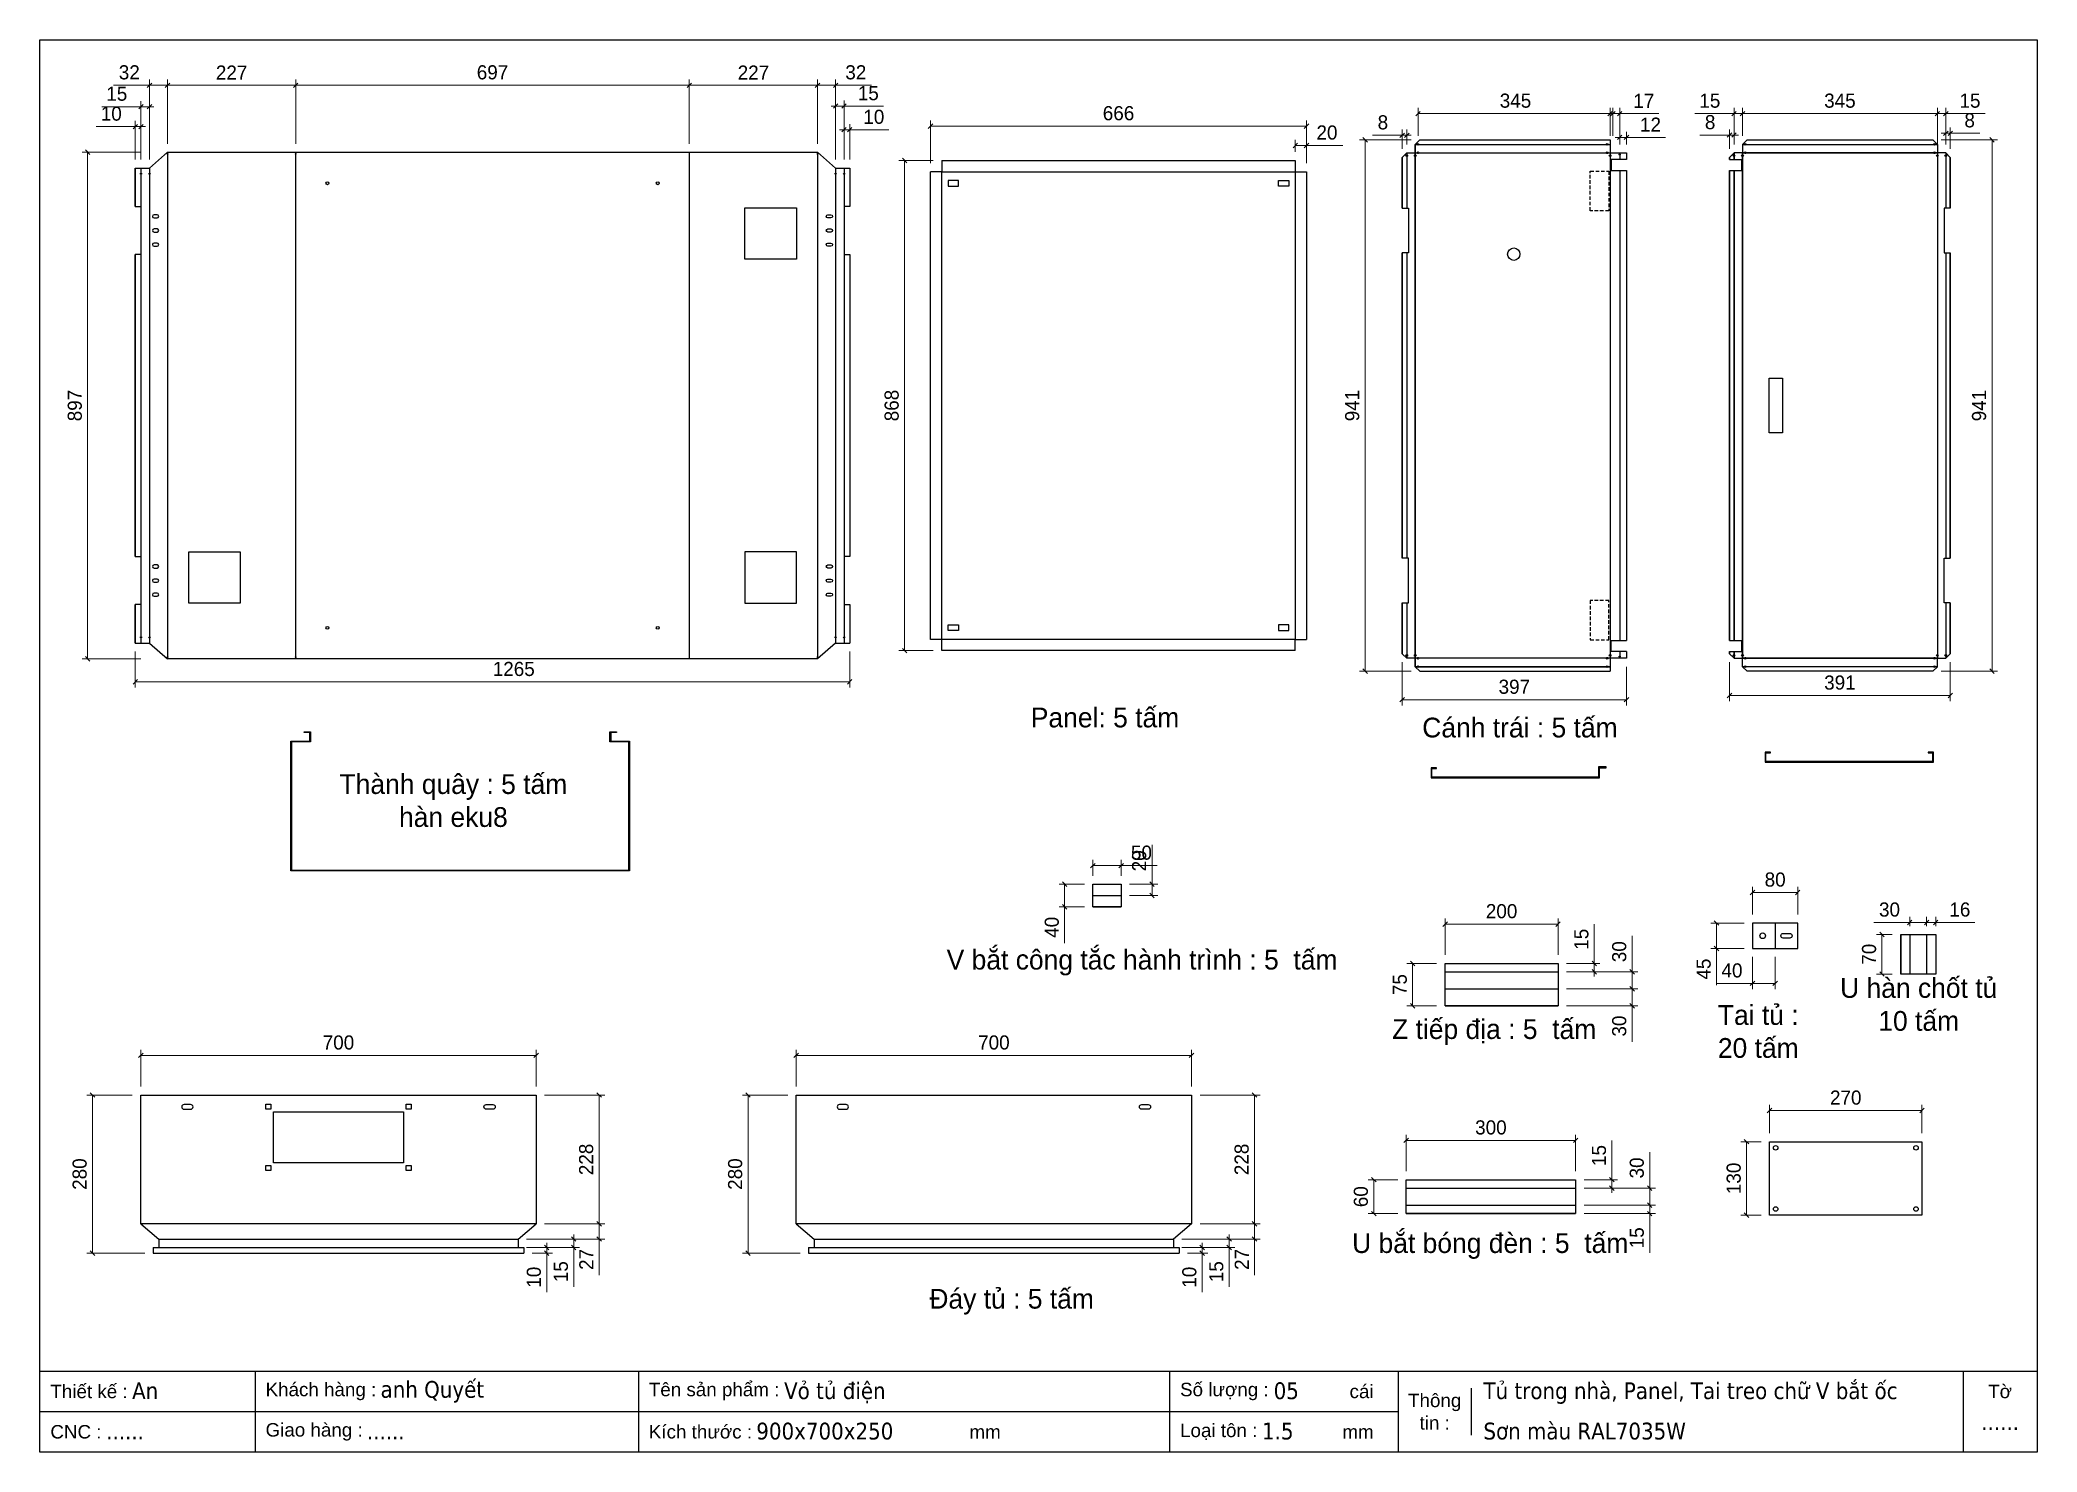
# Model space of a CAD drawing. Header units: millimetres. Extents: x 0 to 3536, y 0 to 2500.
import ezdxf
from ezdxf.enums import TextEntityAlignment as Align

# ---------------------------------------------------------------- set-up
doc = ezdxf.new("R2010")
doc.units = ezdxf.units.MM
doc.linetypes.add('HIDDEN', pattern=[9.525, 6.35, -3.175])
for name, color, linetype in [('BMS_TEXT', 7, 'Continuous'), ('DIM', 253, 'Continuous'), ('Khung', 7, 'Continuous')]:
    doc.layers.add(name, color=color, linetype=linetype)
doc.styles.add('Arial', font='arial.ttf')
doc.styles.add('Tahoma (Input Text)', font='tahoma.ttf')
doc.dimstyles.new('Dim-25', dxfattribs={"dimtxt": 25, "dimasz": 8, "dimexe": 10, "dimexo": 15, "dimgap": 10, "dimtad": 1, "dimdec": 0, "dimtxsty": 'Standard', "dimblk": 'OBLIQUE', "dimcen": 10, "dimclrd": 5, "dimclre": 5, "dimclrt": 3, "dimazin": 3, "dimtfac": 1, "dimtdec": 0, "dimtmove": 0, "dimatfit": 3, "dimldrblk": 'OBLIQUE', "dimlwd": 9, "dimlwe": 9})

msp = doc.modelspace()

# ---------------------------------------------------------------- texts
at = {"color": 7, "char_height": 35, "attachment_point": 2}
for s, insert, width in [('Panel: 5 tấm', (1886, 1318.2), 1000), ('Cánh trái : 5 tấm', (2620.7, 1300.4), 1000), ('Thành quây : 5 tấm\\Phàn eku8', (732.1, 1200.3), 1000), ('V bắt công tắc hành trình : 5  tấm', (1951.6, 889.4), 1000), ('U hàn chốt tủ\\P10 tấm', (3326.8, 839.3), 293.909), ('Tai tủ : \\P20 tấm', (3042.7, 791.4), 293.909), ('Z tiếp địa : 5  tấm', (2575.1, 766.4), 1000), ('U bắt bóng đèn : 5  tấm', (2568.1, 387.5), 1000), ('Đáy tủ : 5 tấm', (1720.6, 289), 1000)]:
    msp.add_mtext(s, dxfattribs=dict(at, insert=insert, width=width))

# ---------------------------------------------------------------- blocks, each defined once
blk = doc.blocks.new('khungtenAsean2')
at = {"color": 7}
for p, q in [((2970, -1980), (0, -1980)), ((320, -1980), (320, -2100)), ((890, -1980), (890, -2100)), ((1680, -1980), (1680, -2100)), ((2020, -1980), (2020, -2100)), ((2860, -1980), (2860, -2100)), ((2128.3, -2005), (2128.3, -2075)), ((2020, -2040), (0, -2040))]:
    blk.add_line(p, q, dxfattribs=at)
blk.add_lwpolyline([(0, 0), (2970, 0), (2970, -2100), (0, -2100)], close=True, dxfattribs=at)
at = {"color": 2, "char_height": 20, "style": 'Arial'}
for s, insert, width, attachment_point in [('  Thiết kế :', (0, -2010), 917.634, 4), ('  Khách hàng :', (320, -2010), 917.634, 4), ('  Tên sản phẩm :', (890, -2010), 917.634, 4), ('  Số lượng :', (1680, -2010), 917.634, 4), ('cái', (1947.6, -2010), 917.634, 4), ('Thông\\Ptin :', (2074.2, -2040), 108.311, 5), ('Tờ', (2915, -2010), 110, 5), ('  CNC :', (0, -2070), 917.634, 4), ('  Giao hàng :', (320, -2070), 917.634, 4), ('  Kích thước :', (890, -2070), 917.634, 4), ('mm', (1382.3, -2070), 917.634, 4), ('  Loại tôn :', (1680, -2070), 917.634, 4), ('mm', (1936.9, -2070), 917.634, 4)]:
    blk.add_mtext(s, dxfattribs=dict(at, insert=insert, width=width, attachment_point=attachment_point))
at = {"color": 1, "style": 'Tahoma (Input Text)', "flags": 8}
for tag, p in [('#01', (137.1, -2021.3)), ('#03', (506.6, -2019.3)), ('#05', (1106.6, -2021.3)), ('#07', (1834.7, -2021.3)), ('#09', (2146.7, -2021.3)), ('#02', (98.5, -2081.3)), ('#04', (486.1, -2081.3)), ('#06', (1065.3, -2081.3)), ('#08', (1817.4, -2081.3)), ('#10', (2146.7, -2081.3))]:
    blk.add_attdef(tag, p, '', height=25, dxfattribs=at)
blk.add_attdef('#11', text='', height=25, dxfattribs=at).set_placement((2915, -2067.3), align=Align.CENTER)
blk = doc.blocks.new('*D1')
at = {"color": 0, "linetype": 'ByBlock', "lineweight": -2}
for p, q in [((164.9, 2343), (172.9, 2351)), ((182.9, 2351), (174.9, 2343))]:
    blk.add_line(p, q, dxfattribs=at)
at = {"layer": 'Defpoints', "color": 0, "transparency": 16777216}
for p in [(168.9, 2347), (168.9, 2273.6), (178.9, 2273.6)]:
    blk.add_point(p, dxfattribs=at)
at = {"layer": 'DIM', "color": 5, "lineweight": 9, "transparency": 16777216}
for p, q in [((168.9, 2347), (99.6, 2347)), ((168.9, 2288.6), (168.9, 2357)), ((178.9, 2347), (168.9, 2347)), ((178.9, 2288.6), (178.9, 2357)), ((178.9, 2347), (186.9, 2347))]:
    blk.add_line(p, q, dxfattribs=at)
at = {"layer": 'DIM', "color": 3, "transparency": 16777216, "insert": (126.3, 2369.8), "char_height": 25, "attachment_point": 5}
blk.add_mtext('10', dxfattribs=at)
blk = doc.blocks.new('_Oblique')
at = {"color": 0, "linetype": 'ByBlock', "lineweight": -2}
blk.add_line((-0.5, -0.5), (0.5, 0.5), dxfattribs=at)
blk = doc.blocks.new('*D2')
at = {"color": 0, "linetype": 'ByBlock', "lineweight": -2}
for p, q in [((174.9, 2378.3), (182.9, 2386.3)), ((197.9, 2386.3), (189.9, 2378.3))]:
    blk.add_line(p, q, dxfattribs=at)
at = {"layer": 'Defpoints', "color": 0, "transparency": 16777216}
for p in [(178.9, 2382.3), (178.9, 2301.6), (193.9, 2273.6)]:
    blk.add_point(p, dxfattribs=at)
at = {"layer": 'DIM', "color": 5, "lineweight": 9, "transparency": 16777216}
for p, q in [((178.9, 2382.3), (109.3, 2382.3)), ((178.9, 2316.6), (178.9, 2392.3)), ((193.9, 2382.3), (178.9, 2382.3)), ((193.9, 2288.6), (193.9, 2392.3)), ((193.9, 2382.3), (201.9, 2382.3))]:
    blk.add_line(p, q, dxfattribs=at)
at = {"layer": 'DIM', "color": 3, "transparency": 16777216, "insert": (136.1, 2405.1), "char_height": 25, "attachment_point": 5}
blk.add_mtext('15', dxfattribs=at)
blk = doc.blocks.new('*D3')
at = {"color": 0, "linetype": 'ByBlock', "lineweight": -2}
for p, q in [((197.9, 2424.2), (189.9, 2416.2)), ((221.9, 2416.2), (229.9, 2424.2))]:
    blk.add_line(p, q, dxfattribs=at)
at = {"layer": 'Defpoints', "color": 0, "transparency": 16777216}
for p in [(225.9, 2420.2), (193.9, 2301.6), (225.9, 2301.6)]:
    blk.add_point(p, dxfattribs=at)
at = {"layer": 'DIM', "color": 5, "lineweight": 9, "transparency": 16777216}
for p, q in [((193.9, 2420.2), (130.4, 2420.2)), ((193.9, 2316.6), (193.9, 2430.2)), ((225.9, 2420.2), (193.9, 2420.2)), ((225.9, 2316.6), (225.9, 2430.2))]:
    blk.add_line(p, q, dxfattribs=at)
at = {"layer": 'DIM', "color": 3, "transparency": 16777216, "insert": (158.2, 2443), "char_height": 25, "attachment_point": 5}
blk.add_mtext('32', dxfattribs=at)
blk = doc.blocks.new('*D4')
at = {"color": 0, "linetype": 'ByBlock', "lineweight": -2}
for p, q in [((229.9, 2424.2), (221.9, 2416.2)), ((448.9, 2416.2), (456.9, 2424.2))]:
    blk.add_line(p, q, dxfattribs=at)
at = {"layer": 'Defpoints', "color": 0, "transparency": 16777216}
for p in [(225.9, 2420.2), (225.9, 2301.6), (452.9, 2301.6)]:
    blk.add_point(p, dxfattribs=at)
at = {"layer": 'DIM', "color": 5, "lineweight": 9, "transparency": 16777216}
for p, q in [((225.9, 2316.6), (225.9, 2430.2)), ((452.9, 2420.2), (225.9, 2420.2)), ((452.9, 2316.6), (452.9, 2430.2))]:
    blk.add_line(p, q, dxfattribs=at)
at = {"layer": 'DIM', "color": 3, "transparency": 16777216, "insert": (339.4, 2442.7), "char_height": 25, "attachment_point": 5}
blk.add_mtext('227', dxfattribs=at)
blk = doc.blocks.new('*D5')
at = {"color": 0, "linetype": 'ByBlock', "lineweight": -2}
for p, q in [((456.9, 2424.2), (448.9, 2416.2)), ((1145.9, 2416.2), (1153.9, 2424.2))]:
    blk.add_line(p, q, dxfattribs=at)
at = {"layer": 'Defpoints', "color": 0, "transparency": 16777216}
for p in [(1149.9, 2420.2), (452.9, 2301.6), (1149.9, 2301.6)]:
    blk.add_point(p, dxfattribs=at)
at = {"layer": 'DIM', "color": 5, "lineweight": 9, "transparency": 16777216}
for p, q in [((452.9, 2316.6), (452.9, 2430.2)), ((452.9, 2420.2), (1149.9, 2420.2)), ((1149.9, 2316.6), (1149.9, 2430.2))]:
    blk.add_line(p, q, dxfattribs=at)
at = {"layer": 'DIM', "color": 3, "transparency": 16777216, "insert": (801.4, 2443), "char_height": 25, "attachment_point": 5}
blk.add_mtext('697', dxfattribs=at)
blk = doc.blocks.new('*D6')
at = {"color": 0, "linetype": 'ByBlock', "lineweight": -2}
for p, q in [((1153.9, 2424.2), (1145.9, 2416.2)), ((1372.9, 2416.2), (1380.9, 2424.2))]:
    blk.add_line(p, q, dxfattribs=at)
at = {"layer": 'Defpoints', "color": 0, "transparency": 16777216}
for p in [(1376.9, 2420.2), (1149.9, 2301.6), (1376.9, 2301.6)]:
    blk.add_point(p, dxfattribs=at)
at = {"layer": 'DIM', "color": 5, "lineweight": 9, "transparency": 16777216}
for p, q in [((1149.9, 2316.6), (1149.9, 2430.2)), ((1149.9, 2420.2), (1376.9, 2420.2)), ((1376.9, 2316.6), (1376.9, 2430.2))]:
    blk.add_line(p, q, dxfattribs=at)
at = {"layer": 'DIM', "color": 3, "transparency": 16777216, "insert": (1263.4, 2442.7), "char_height": 25, "attachment_point": 5}
blk.add_mtext('227', dxfattribs=at)
blk = doc.blocks.new('*D7')
at = {"color": 0, "linetype": 'ByBlock', "lineweight": -2}
for p, q in [((1380.9, 2424.2), (1372.9, 2416.2)), ((1404.9, 2416.2), (1412.9, 2424.2))]:
    blk.add_line(p, q, dxfattribs=at)
at = {"layer": 'Defpoints', "color": 0, "transparency": 16777216}
for p in [(1408.9, 2420.2), (1376.9, 2301.6), (1408.9, 2273.6)]:
    blk.add_point(p, dxfattribs=at)
at = {"layer": 'DIM', "color": 5, "lineweight": 9, "transparency": 16777216}
for p, q in [((1376.9, 2316.6), (1376.9, 2430.2)), ((1376.9, 2420.2), (1408.9, 2420.2)), ((1408.9, 2288.6), (1408.9, 2430.2)), ((1408.9, 2420.2), (1472.5, 2420.2))]:
    blk.add_line(p, q, dxfattribs=at)
at = {"layer": 'DIM', "color": 3, "transparency": 16777216, "insert": (1444.7, 2443), "char_height": 25, "attachment_point": 5}
blk.add_mtext('32', dxfattribs=at)
blk = doc.blocks.new('*D8')
at = {"color": 0, "linetype": 'ByBlock', "lineweight": -2}
for p, q in [((1404.9, 2379.4), (1412.9, 2387.4)), ((1427.9, 2387.4), (1419.9, 2379.4))]:
    blk.add_line(p, q, dxfattribs=at)
at = {"layer": 'Defpoints', "color": 0, "transparency": 16777216}
for p in [(1423.9, 2383.4), (1408.9, 2301.6), (1423.9, 2273.6)]:
    blk.add_point(p, dxfattribs=at)
at = {"layer": 'DIM', "color": 5, "lineweight": 9, "transparency": 16777216}
for p, q in [((1408.9, 2383.4), (1400.9, 2383.4)), ((1408.9, 2316.6), (1408.9, 2393.4)), ((1408.9, 2383.4), (1423.9, 2383.4)), ((1423.9, 2288.6), (1423.9, 2393.4)), ((1423.9, 2383.4), (1493.6, 2383.4))]:
    blk.add_line(p, q, dxfattribs=at)
at = {"layer": 'DIM', "color": 3, "transparency": 16777216, "insert": (1466.8, 2406.1), "char_height": 25, "attachment_point": 5}
blk.add_mtext('15', dxfattribs=at)
blk = doc.blocks.new('*D9')
at = {"color": 0, "linetype": 'ByBlock', "lineweight": -2}
for p, q in [((1419.9, 2337.5), (1427.9, 2345.5)), ((1437.9, 2345.5), (1429.9, 2337.5))]:
    blk.add_line(p, q, dxfattribs=at)
at = {"layer": 'Defpoints', "color": 0, "transparency": 16777216}
for p in [(1433.9, 2341.5), (1423.9, 2273.6), (1433.9, 2273.6)]:
    blk.add_point(p, dxfattribs=at)
at = {"layer": 'DIM', "color": 5, "lineweight": 9, "transparency": 16777216}
for p, q in [((1423.9, 2341.5), (1415.9, 2341.5)), ((1423.9, 2288.6), (1423.9, 2351.5)), ((1423.9, 2341.5), (1433.9, 2341.5)), ((1433.9, 2288.6), (1433.9, 2351.5)), ((1433.9, 2341.5), (1503.3, 2341.5))]:
    blk.add_line(p, q, dxfattribs=at)
at = {"layer": 'DIM', "color": 3, "transparency": 16777216, "insert": (1476.6, 2364.2), "char_height": 25, "attachment_point": 5}
blk.add_mtext('10', dxfattribs=at)
blk = doc.blocks.new('*D10')
at = {"color": 0, "linetype": 'ByBlock', "lineweight": -2}
for p, q in [((88.5, 2297.6), (80.5, 2305.6)), ((80.5, 1408.6), (88.5, 1400.6))]:
    blk.add_line(p, q, dxfattribs=at)
at = {"layer": 'Defpoints', "color": 0, "transparency": 16777216}
for p in [(193.9, 2301.6), (84.5, 1404.6), (193.9, 1404.6)]:
    blk.add_point(p, dxfattribs=at)
at = {"layer": 'DIM', "color": 5, "lineweight": 9, "transparency": 16777216}
for p, q in [((178.9, 2301.6), (74.5, 2301.6)), ((84.5, 2301.6), (84.5, 1404.6)), ((178.9, 1404.6), (74.5, 1404.6))]:
    blk.add_line(p, q, dxfattribs=at)
at = {"layer": 'DIM', "color": 3, "transparency": 16777216, "insert": (61.8, 1853.1), "char_height": 25, "attachment_point": 5, "rotation": 90}
blk.add_mtext('897', dxfattribs=at)
blk = doc.blocks.new('*D11')
at = {"color": 0, "linetype": 'ByBlock', "lineweight": -2}
for p, q in [((172.9, 1367.7), (164.9, 1359.7)), ((1429.9, 1359.7), (1437.9, 1367.7))]:
    blk.add_line(p, q, dxfattribs=at)
at = {"layer": 'Defpoints', "color": 0, "transparency": 16777216}
for p in [(168.9, 1432.6), (1433.9, 1432.6), (1433.9, 1363.7)]:
    blk.add_point(p, dxfattribs=at)
at = {"layer": 'DIM', "color": 5, "lineweight": 9, "transparency": 16777216}
for p, q in [((168.9, 1417.6), (168.9, 1353.7)), ((1433.9, 1417.6), (1433.9, 1353.7)), ((168.9, 1363.7), (1433.9, 1363.7))]:
    blk.add_line(p, q, dxfattribs=at)
at = {"layer": 'DIM', "color": 3, "transparency": 16777216, "insert": (839, 1386.5), "char_height": 25, "attachment_point": 5}
blk.add_mtext('1265', dxfattribs=at)
blk = doc.blocks.new('A$C72AE6952')
at = {"color": 2}
for p, q in [((0, 8.2), (0, 2.7)), ((5.5, 2.7), (5.5, 8.2))]:
    blk.add_line(p, q, dxfattribs=at)
for centre, start, end in [((2.7, 8.2), 0, 180), ((2.7, 2.7), 180, 0)]:
    blk.add_arc(centre, 2.75, start, end, dxfattribs=at)
blk = doc.blocks.new('*D12')
at = {"color": 0, "linetype": 'ByBlock', "lineweight": -2}
for p, q in [((1580.9, 2351.8), (1572.9, 2343.8)), ((2238.9, 2343.8), (2246.9, 2351.8))]:
    blk.add_line(p, q, dxfattribs=at)
at = {"layer": 'Defpoints', "color": 0, "transparency": 16777216}
for p in [(2242.9, 2347.8), (1576.9, 2267.1), (2242.9, 2267.1)]:
    blk.add_point(p, dxfattribs=at)
at = {"layer": 'DIM', "color": 5, "lineweight": 9, "transparency": 16777216}
for p, q in [((1576.9, 2282.1), (1576.9, 2357.8)), ((1576.9, 2347.8), (2242.9, 2347.8)), ((2242.9, 2282.1), (2242.9, 2357.8))]:
    blk.add_line(p, q, dxfattribs=at)
at = {"layer": 'DIM', "color": 3, "transparency": 16777216, "insert": (1909.9, 2370.6), "char_height": 25, "attachment_point": 5}
blk.add_mtext('666', dxfattribs=at)
blk = doc.blocks.new('*D13')
at = {"color": 0, "linetype": 'ByBlock', "lineweight": -2}
for p, q in [((2226.9, 2317.6), (2218.9, 2309.6)), ((2238.9, 2309.6), (2246.9, 2317.6))]:
    blk.add_line(p, q, dxfattribs=at)
at = {"layer": 'Defpoints', "color": 0, "transparency": 16777216}
for p in [(2242.9, 2313.6), (2222.9, 2287.1), (2242.9, 2267.1)]:
    blk.add_point(p, dxfattribs=at)
at = {"layer": 'DIM', "color": 5, "lineweight": 9, "transparency": 16777216}
for p, q in [((2222.9, 2302.1), (2222.9, 2323.6)), ((2222.9, 2313.6), (2242.9, 2313.6)), ((2242.9, 2282.1), (2242.9, 2323.6)), ((2242.9, 2313.6), (2307.1, 2313.6))]:
    blk.add_line(p, q, dxfattribs=at)
at = {"layer": 'DIM', "color": 3, "transparency": 16777216, "insert": (2279, 2336.4), "char_height": 25, "attachment_point": 5}
blk.add_mtext('20', dxfattribs=at)
blk = doc.blocks.new('*D14')
at = {"color": 0, "linetype": 'ByBlock', "lineweight": -2}
for p, q in [((1535.1, 2283.1), (1527.1, 2291.1)), ((1527.1, 1423.1), (1535.1, 1415.1))]:
    blk.add_line(p, q, dxfattribs=at)
at = {"layer": 'Defpoints', "color": 0, "transparency": 16777216}
for p in [(1596.9, 2287.1), (1531.1, 1419.1), (1596.9, 1419.1)]:
    blk.add_point(p, dxfattribs=at)
at = {"layer": 'DIM', "color": 5, "lineweight": 9, "transparency": 16777216}
for p, q in [((1581.9, 2287.1), (1521.1, 2287.1)), ((1531.1, 2287.1), (1531.1, 1419.1)), ((1581.9, 1419.1), (1521.1, 1419.1))]:
    blk.add_line(p, q, dxfattribs=at)
at = {"layer": 'DIM', "color": 3, "transparency": 16777216, "insert": (1508.3, 1853.1), "char_height": 25, "attachment_point": 5, "rotation": 90}
blk.add_mtext('868', dxfattribs=at)
blk = doc.blocks.new('*D15')
at = {"color": 0, "linetype": 'ByBlock', "lineweight": -2}
for p, q in [((2408.3, 2327.6), (2416.3, 2335.6)), ((2424.3, 2335.6), (2416.3, 2327.6))]:
    blk.add_line(p, q, dxfattribs=at)
at = {"layer": 'Defpoints', "color": 0, "transparency": 16777216}
for p in [(2412.3, 2331.6), (2420.3, 2300.6), (2412.3, 2292.6)]:
    blk.add_point(p, dxfattribs=at)
at = {"layer": 'DIM', "color": 5, "lineweight": 9, "transparency": 16777216}
for p, q in [((2412.3, 2307.6), (2412.3, 2341.6)), ((2420.3, 2315.6), (2420.3, 2341.6)), ((2412.3, 2331.6), (2359.8, 2331.6)), ((2420.3, 2331.6), (2412.3, 2331.6)), ((2420.3, 2331.6), (2428.3, 2331.6))]:
    blk.add_line(p, q, dxfattribs=at)
at = {"layer": 'DIM', "color": 3, "transparency": 16777216, "insert": (2378, 2354.4), "char_height": 25, "attachment_point": 5}
blk.add_mtext('8', dxfattribs=at)
blk = doc.blocks.new('*D16')
at = {"color": 0, "linetype": 'ByBlock', "lineweight": -2}
for p, q in [((2444.3, 2374), (2436.3, 2366)), ((2781.3, 2366), (2789.3, 2374))]:
    blk.add_line(p, q, dxfattribs=at)
at = {"layer": 'Defpoints', "color": 0, "transparency": 16777216}
for p in [(2785.3, 2370), (2440.3, 2315.6), (2785.3, 2315.6)]:
    blk.add_point(p, dxfattribs=at)
at = {"layer": 'DIM', "color": 5, "lineweight": 9, "transparency": 16777216}
for p, q in [((2440.3, 2330.6), (2440.3, 2380)), ((2440.3, 2370), (2785.3, 2370)), ((2785.3, 2330.6), (2785.3, 2380))]:
    blk.add_line(p, q, dxfattribs=at)
at = {"layer": 'DIM', "color": 3, "transparency": 16777216, "insert": (2612.8, 2392.8), "char_height": 25, "attachment_point": 5}
blk.add_mtext('345', dxfattribs=at)
blk = doc.blocks.new('*D17')
at = {"color": 0, "linetype": 'ByBlock', "lineweight": -2}
for p, q in [((2776.3, 2366), (2784.3, 2374)), ((2801.3, 2374), (2793.3, 2366))]:
    blk.add_line(p, q, dxfattribs=at)
at = {"layer": 'Defpoints', "color": 0, "transparency": 16777216}
for p in [(2797.3, 2370), (2780.3, 2315.6), (2797.3, 2300.6)]:
    blk.add_point(p, dxfattribs=at)
at = {"layer": 'DIM', "color": 5, "lineweight": 9, "transparency": 16777216}
for p, q in [((2780.3, 2370), (2772.3, 2370)), ((2780.3, 2330.6), (2780.3, 2380)), ((2780.3, 2370), (2797.3, 2370)), ((2797.3, 2315.6), (2797.3, 2380)), ((2797.3, 2370), (2866.7, 2370))]:
    blk.add_line(p, q, dxfattribs=at)
at = {"layer": 'DIM', "color": 3, "transparency": 16777216, "insert": (2840, 2392.6), "char_height": 25, "attachment_point": 5}
blk.add_mtext('17', dxfattribs=at)
blk = doc.blocks.new('*D18')
at = {"color": 0, "linetype": 'ByBlock', "lineweight": -2}
for p, q in [((2350.6, 2319.6), (2342.6, 2327.6)), ((2342.6, 1386.6), (2350.6, 1378.6))]:
    blk.add_line(p, q, dxfattribs=at)
at = {"layer": 'Defpoints', "color": 0, "transparency": 16777216}
for p in [(2443.3, 2323.6), (2346.6, 1382.6), (2443.3, 1382.6)]:
    blk.add_point(p, dxfattribs=at)
at = {"layer": 'DIM', "color": 5, "lineweight": 9, "transparency": 16777216}
for p, q in [((2428.3, 2323.6), (2336.6, 2323.6)), ((2346.6, 2323.6), (2346.6, 1382.6)), ((2428.3, 1382.6), (2336.6, 1382.6))]:
    blk.add_line(p, q, dxfattribs=at)
at = {"layer": 'DIM', "color": 3, "transparency": 16777216, "insert": (2323.8, 1853.1), "char_height": 25, "attachment_point": 5, "rotation": 90}
blk.add_mtext('941', dxfattribs=at)
blk = doc.blocks.new('*D19')
at = {"color": 0, "linetype": 'ByBlock', "lineweight": -2}
for p, q in [((3370.8, 2331.2), (3378.8, 2339.2)), ((3386.8, 2339.2), (3378.8, 2331.2))]:
    blk.add_line(p, q, dxfattribs=at)
at = {"layer": 'Defpoints', "color": 0, "transparency": 16777216}
for p in [(3382.8, 2335.2), (3374.8, 2300.6), (3382.8, 2292.6)]:
    blk.add_point(p, dxfattribs=at)
at = {"layer": 'DIM', "color": 5, "lineweight": 9, "transparency": 16777216}
for p, q in [((3374.8, 2335.2), (3366.8, 2335.2)), ((3374.8, 2315.6), (3374.8, 2345.2)), ((3374.8, 2335.2), (3382.8, 2335.2)), ((3382.8, 2307.6), (3382.8, 2345.2)), ((3382.8, 2335.2), (3435.3, 2335.2))]:
    blk.add_line(p, q, dxfattribs=at)
at = {"layer": 'DIM', "color": 3, "transparency": 16777216, "insert": (3417, 2358), "char_height": 25, "attachment_point": 5}
blk.add_mtext('8', dxfattribs=at)
blk = doc.blocks.new('*D20')
at = {"color": 0, "linetype": 'ByBlock', "lineweight": -2}
for p, q in [((3355.8, 2366), (3363.8, 2374)), ((3378.8, 2374), (3370.8, 2366))]:
    blk.add_line(p, q, dxfattribs=at)
at = {"layer": 'Defpoints', "color": 0, "transparency": 16777216}
for p in [(3374.8, 2370), (3359.8, 2300.6), (3374.8, 2300.6)]:
    blk.add_point(p, dxfattribs=at)
at = {"layer": 'DIM', "color": 5, "lineweight": 9, "transparency": 16777216}
for p, q in [((3359.8, 2370), (3351.8, 2370)), ((3359.8, 2315.6), (3359.8, 2380)), ((3359.8, 2370), (3374.8, 2370)), ((3374.8, 2315.6), (3374.8, 2380)), ((3374.8, 2370), (3444.4, 2370))]:
    blk.add_line(p, q, dxfattribs=at)
at = {"layer": 'DIM', "color": 3, "transparency": 16777216, "insert": (3417.6, 2392.8), "char_height": 25, "attachment_point": 5}
blk.add_mtext('15', dxfattribs=at)
blk = doc.blocks.new('*D21')
at = {"color": 0, "linetype": 'ByBlock', "lineweight": -2}
for p, q in [((3018.8, 2374), (3010.8, 2366)), ((3355.8, 2366), (3363.8, 2374))]:
    blk.add_line(p, q, dxfattribs=at)
at = {"layer": 'Defpoints', "color": 0, "transparency": 16777216}
for p in [(3014.8, 2370), (3014.8, 2315.6), (3359.8, 2315.6)]:
    blk.add_point(p, dxfattribs=at)
at = {"layer": 'DIM', "color": 5, "lineweight": 9, "transparency": 16777216}
for p, q in [((3014.8, 2330.6), (3014.8, 2380)), ((3359.8, 2370), (3014.8, 2370)), ((3359.8, 2330.6), (3359.8, 2380))]:
    blk.add_line(p, q, dxfattribs=at)
at = {"layer": 'DIM', "color": 3, "transparency": 16777216, "insert": (3187.3, 2392.8), "char_height": 25, "attachment_point": 5}
blk.add_mtext('345', dxfattribs=at)
blk = doc.blocks.new('*D22')
at = {"color": 0, "linetype": 'ByBlock', "lineweight": -2}
for p, q in [((2995.8, 2366), (3003.8, 2374)), ((3018.8, 2374), (3010.8, 2366))]:
    blk.add_line(p, q, dxfattribs=at)
at = {"layer": 'Defpoints', "color": 0, "transparency": 16777216}
for p in [(2999.8, 2370), (2999.8, 2300.6), (3014.8, 2315.6)]:
    blk.add_point(p, dxfattribs=at)
at = {"layer": 'DIM', "color": 5, "lineweight": 9, "transparency": 16777216}
for p, q in [((2999.8, 2370), (2930.1, 2370)), ((2999.8, 2315.6), (2999.8, 2380)), ((3014.8, 2370), (2999.8, 2370)), ((3014.8, 2330.6), (3014.8, 2380)), ((3014.8, 2370), (3022.8, 2370))]:
    blk.add_line(p, q, dxfattribs=at)
at = {"layer": 'DIM', "color": 3, "transparency": 16777216, "insert": (2957, 2392.8), "char_height": 25, "attachment_point": 5}
blk.add_mtext('15', dxfattribs=at)
blk = doc.blocks.new('*D23')
at = {"color": 0, "linetype": 'ByBlock', "lineweight": -2}
for p, q in [((2987.8, 2328.1), (2995.8, 2336.1)), ((3003.8, 2336.1), (2995.8, 2328.1))]:
    blk.add_line(p, q, dxfattribs=at)
at = {"layer": 'Defpoints', "color": 0, "transparency": 16777216}
for p in [(2991.8, 2332.1), (2999.8, 2300.6), (2991.8, 2292.6)]:
    blk.add_point(p, dxfattribs=at)
at = {"layer": 'DIM', "color": 5, "lineweight": 9, "transparency": 16777216}
for p, q in [((2991.8, 2307.6), (2991.8, 2342.1)), ((2999.8, 2315.6), (2999.8, 2342.1)), ((2991.8, 2332.1), (2939.3, 2332.1)), ((2999.8, 2332.1), (2991.8, 2332.1)), ((2999.8, 2332.1), (3007.8, 2332.1))]:
    blk.add_line(p, q, dxfattribs=at)
at = {"layer": 'DIM', "color": 3, "transparency": 16777216, "insert": (2957.5, 2354.8), "char_height": 25, "attachment_point": 5}
blk.add_mtext('8', dxfattribs=at)
blk = doc.blocks.new('*D24')
at = {"color": 0, "linetype": 'ByBlock', "lineweight": -2}
for p, q in [((2995.8, 1343.6), (2987.8, 1335.6)), ((3378.8, 1335.6), (3386.8, 1343.6))]:
    blk.add_line(p, q, dxfattribs=at)
at = {"layer": 'Defpoints', "color": 0, "transparency": 16777216}
for p in [(2991.8, 1413.6), (3382.8, 1413.6), (3382.8, 1339.6)]:
    blk.add_point(p, dxfattribs=at)
at = {"layer": 'DIM', "color": 5, "lineweight": 9, "transparency": 16777216}
for p, q in [((2991.8, 1398.6), (2991.8, 1329.6)), ((3382.8, 1398.6), (3382.8, 1329.6)), ((2991.8, 1339.6), (3382.8, 1339.6))]:
    blk.add_line(p, q, dxfattribs=at)
at = {"layer": 'DIM', "color": 3, "transparency": 16777216, "insert": (3187.3, 1362.4), "char_height": 25, "attachment_point": 5}
blk.add_mtext('391', dxfattribs=at)
blk = doc.blocks.new('*D25')
at = {"color": 0, "linetype": 'ByBlock', "lineweight": -2}
for p, q in [((2793.3, 2324), (2801.3, 2332)), ((2813.3, 2332), (2805.3, 2324))]:
    blk.add_line(p, q, dxfattribs=at)
at = {"layer": 'Defpoints', "color": 0, "transparency": 16777216}
for p in [(2797.3, 2300.6), (2809.3, 2328), (2809.3, 2300.6)]:
    blk.add_point(p, dxfattribs=at)
at = {"layer": 'DIM', "color": 5, "lineweight": 9, "transparency": 16777216}
for p, q in [((2797.3, 2315.6), (2797.3, 2338)), ((2809.3, 2315.6), (2809.3, 2338)), ((2797.3, 2328), (2789.3, 2328)), ((2797.3, 2328), (2809.3, 2328)), ((2809.3, 2328), (2878.5, 2328))]:
    blk.add_line(p, q, dxfattribs=at)
at = {"layer": 'DIM', "color": 3, "transparency": 16777216, "insert": (2851.9, 2350.5), "char_height": 25, "attachment_point": 5}
blk.add_mtext('12', dxfattribs=at)
blk = doc.blocks.new('*D26')
at = {"color": 0, "linetype": 'ByBlock', "lineweight": -2}
for p, q in [((3460.6, 2319.6), (3452.6, 2327.6)), ((3452.6, 1386.6), (3460.6, 1378.6))]:
    blk.add_line(p, q, dxfattribs=at)
at = {"layer": 'Defpoints', "color": 0, "transparency": 16777216}
for p in [(3351.8, 2323.6), (3351.8, 1382.6), (3456.6, 1382.6)]:
    blk.add_point(p, dxfattribs=at)
at = {"layer": 'DIM', "color": 5, "lineweight": 9, "transparency": 16777216}
for p, q in [((3366.8, 2323.6), (3466.6, 2323.6)), ((3456.6, 2323.6), (3456.6, 1382.6)), ((3366.8, 1382.6), (3466.6, 1382.6))]:
    blk.add_line(p, q, dxfattribs=at)
at = {"layer": 'DIM', "color": 3, "transparency": 16777216, "insert": (3433.8, 1853.1), "char_height": 25, "attachment_point": 5, "rotation": 90}
blk.add_mtext('941', dxfattribs=at)
blk = doc.blocks.new('*D27')
at = {"color": 0, "linetype": 'ByBlock', "lineweight": -2}
for p, q in [((2416.3, 1336.2), (2408.3, 1328.2)), ((2805.3, 1328.2), (2813.3, 1336.2))]:
    blk.add_line(p, q, dxfattribs=at)
at = {"layer": 'Defpoints', "color": 0, "transparency": 16777216}
for p in [(2412.3, 1413.6), (2809.3, 1405.6), (2809.3, 1332.2)]:
    blk.add_point(p, dxfattribs=at)
at = {"layer": 'DIM', "color": 5, "lineweight": 9, "transparency": 16777216}
for p, q in [((2412.3, 1398.6), (2412.3, 1322.2)), ((2809.3, 1390.6), (2809.3, 1322.2)), ((2412.3, 1332.2), (2809.3, 1332.2))]:
    blk.add_line(p, q, dxfattribs=at)
at = {"layer": 'DIM', "color": 3, "transparency": 16777216, "insert": (2610.8, 1355), "char_height": 25, "attachment_point": 5}
blk.add_mtext('397', dxfattribs=at)
blk = doc.blocks.new('A$C69525F90')
at = {"color": 2}
for p, q in [((14.7, 8.6), (3.2, 8.6)), ((3.2, 0.1), (14.7, 0.1))]:
    blk.add_line(p, q, dxfattribs=at)
for centre, start, end in [((3.2, 4.3), 90, 270), ((14.7, 4.3), 270, 90)]:
    blk.add_arc(centre, 4.25, start, end, dxfattribs=at)
blk = doc.blocks.new('*D28')
at = {"color": 0, "linetype": 'ByBlock', "lineweight": -2}
for p, q in [((182.6, 706.4), (174.6, 698.4)), ((874.6, 698.4), (882.6, 706.4))]:
    blk.add_line(p, q, dxfattribs=at)
at = {"layer": 'Defpoints', "color": 0, "transparency": 16777216}
for p in [(878.6, 702.4), (178.6, 632.2), (878.6, 632.2)]:
    blk.add_point(p, dxfattribs=at)
at = {"layer": 'DIM', "color": 5, "lineweight": 9, "transparency": 16777216}
for p, q in [((178.6, 647.2), (178.6, 712.4)), ((878.6, 647.2), (878.6, 712.4)), ((178.6, 702.4), (878.6, 702.4))]:
    blk.add_line(p, q, dxfattribs=at)
at = {"layer": 'DIM', "color": 3, "transparency": 16777216, "insert": (528.6, 725.1), "char_height": 25, "attachment_point": 5}
blk.add_mtext('700', dxfattribs=at)
blk = doc.blocks.new('*D29')
at = {"color": 0, "linetype": 'ByBlock', "lineweight": -2}
for p, q in [((97.2, 628.2), (89.2, 636.2)), ((89.2, 356.2), (97.2, 348.2))]:
    blk.add_line(p, q, dxfattribs=at)
at = {"layer": 'Defpoints', "color": 0, "transparency": 16777216}
for p in [(178.6, 632.2), (93.2, 352.2), (200.6, 352.2)]:
    blk.add_point(p, dxfattribs=at)
at = {"layer": 'DIM', "color": 5, "lineweight": 9, "transparency": 16777216}
for p, q in [((163.6, 632.2), (83.2, 632.2)), ((93.2, 632.2), (93.2, 352.2)), ((185.6, 352.2), (83.2, 352.2))]:
    blk.add_line(p, q, dxfattribs=at)
at = {"layer": 'DIM', "color": 3, "transparency": 16777216, "insert": (70.4, 492.2), "char_height": 25, "attachment_point": 5, "rotation": 90}
blk.add_mtext('280', dxfattribs=at)
blk = doc.blocks.new('*D30')
at = {"color": 0, "linetype": 'ByBlock', "lineweight": -2}
for p, q in [((994.1, 628.2), (986.1, 636.2)), ((986.1, 408.2), (994.1, 400.2))]:
    blk.add_line(p, q, dxfattribs=at)
at = {"layer": 'Defpoints', "color": 0, "transparency": 16777216}
for p in [(878.6, 632.2), (878.6, 404.2), (990.1, 404.2)]:
    blk.add_point(p, dxfattribs=at)
at = {"layer": 'DIM', "color": 5, "lineweight": 9, "transparency": 16777216}
for p, q in [((893.6, 632.2), (1000.1, 632.2)), ((990.1, 632.2), (990.1, 404.2)), ((893.6, 404.2), (1000.1, 404.2))]:
    blk.add_line(p, q, dxfattribs=at)
at = {"layer": 'DIM', "color": 3, "transparency": 16777216, "insert": (967.3, 518.2), "char_height": 25, "attachment_point": 5, "rotation": 90}
blk.add_mtext('228', dxfattribs=at)
blk = doc.blocks.new('*D31')
at = {"color": 0, "linetype": 'ByBlock', "lineweight": -2}
for p, q in [((994.1, 400.2), (986.1, 408.2)), ((986.1, 381.2), (994.1, 373.2))]:
    blk.add_line(p, q, dxfattribs=at)
at = {"layer": 'Defpoints', "color": 0, "transparency": 16777216}
for p in [(878.6, 404.2), (846.6, 377.2), (990.1, 377.2)]:
    blk.add_point(p, dxfattribs=at)
at = {"layer": 'DIM', "color": 5, "lineweight": 9, "transparency": 16777216}
for p, q in [((893.6, 404.2), (1000.1, 404.2)), ((990.1, 404.2), (990.1, 377.2)), ((861.6, 377.2), (1000.1, 377.2)), ((990.1, 377.2), (990.1, 313))]:
    blk.add_line(p, q, dxfattribs=at)
at = {"layer": 'DIM', "color": 3, "transparency": 16777216, "insert": (967.5, 341.1), "char_height": 25, "attachment_point": 5, "rotation": 90}
blk.add_mtext('27', dxfattribs=at)
blk = doc.blocks.new('*D32')
at = {"color": 0, "linetype": 'ByBlock', "lineweight": -2}
for p, q in [((941.2, 381.2), (949.2, 373.2)), ((949.2, 358.2), (941.2, 366.2))]:
    blk.add_line(p, q, dxfattribs=at)
at = {"layer": 'Defpoints', "color": 0, "transparency": 16777216}
for p in [(846.6, 377.2), (846.6, 362.2), (945.2, 362.2)]:
    blk.add_point(p, dxfattribs=at)
at = {"layer": 'DIM', "color": 5, "lineweight": 9, "transparency": 16777216}
for p, q in [((861.6, 377.2), (955.2, 377.2)), ((861.6, 362.2), (955.2, 362.2)), ((945.2, 377.2), (945.2, 385.2)), ((945.2, 377.2), (945.2, 362.2)), ((945.2, 362.2), (945.2, 292.6))]:
    blk.add_line(p, q, dxfattribs=at)
at = {"layer": 'DIM', "color": 3, "transparency": 16777216, "insert": (922.5, 319.4), "char_height": 25, "attachment_point": 5, "rotation": 90}
blk.add_mtext('15', dxfattribs=at)
blk = doc.blocks.new('*D33')
at = {"color": 0, "linetype": 'ByBlock', "lineweight": -2}
for p, q in [((893.4, 366.2), (901.4, 358.2)), ((901.4, 348.2), (893.4, 356.2))]:
    blk.add_line(p, q, dxfattribs=at)
at = {"layer": 'Defpoints', "color": 0, "transparency": 16777216}
for p in [(856.6, 362.2), (856.6, 352.2), (897.4, 352.2)]:
    blk.add_point(p, dxfattribs=at)
at = {"layer": 'DIM', "color": 5, "lineweight": 9, "transparency": 16777216}
for p, q in [((871.6, 362.2), (907.4, 362.2)), ((897.4, 362.2), (897.4, 370.2)), ((897.4, 362.2), (897.4, 352.2)), ((871.6, 352.2), (907.4, 352.2)), ((897.4, 352.2), (897.4, 282.9))]:
    blk.add_line(p, q, dxfattribs=at)
at = {"layer": 'DIM', "color": 3, "transparency": 16777216, "insert": (874.7, 309.6), "char_height": 25, "attachment_point": 5, "rotation": 90}
blk.add_mtext('10', dxfattribs=at)
blk = doc.blocks.new('*D34')
at = {"color": 0, "linetype": 'ByBlock', "lineweight": -2}
for p, q in [((1343.2, 706.4), (1335.2, 698.4)), ((2035.2, 698.4), (2043.2, 706.4))]:
    blk.add_line(p, q, dxfattribs=at)
at = {"layer": 'Defpoints', "color": 0, "transparency": 16777216}
for p in [(2039.2, 702.4), (1339.2, 632.2), (2039.2, 632.2)]:
    blk.add_point(p, dxfattribs=at)
at = {"layer": 'DIM', "color": 5, "lineweight": 9, "transparency": 16777216}
for p, q in [((1339.2, 647.2), (1339.2, 712.4)), ((2039.2, 647.2), (2039.2, 712.4)), ((1339.2, 702.4), (2039.2, 702.4))]:
    blk.add_line(p, q, dxfattribs=at)
at = {"layer": 'DIM', "color": 3, "transparency": 16777216, "insert": (1689.2, 725.1), "char_height": 25, "attachment_point": 5}
blk.add_mtext('700', dxfattribs=at)
blk = doc.blocks.new('*D35')
at = {"color": 0, "linetype": 'ByBlock', "lineweight": -2}
for p, q in [((1257.9, 628.2), (1249.9, 636.2)), ((1249.9, 356.2), (1257.9, 348.2))]:
    blk.add_line(p, q, dxfattribs=at)
at = {"layer": 'Defpoints', "color": 0, "transparency": 16777216}
for p in [(1339.2, 632.2), (1253.9, 352.2), (1361.2, 352.2)]:
    blk.add_point(p, dxfattribs=at)
at = {"layer": 'DIM', "color": 5, "lineweight": 9, "transparency": 16777216}
for p, q in [((1324.2, 632.2), (1243.9, 632.2)), ((1253.9, 632.2), (1253.9, 352.2)), ((1346.2, 352.2), (1243.9, 352.2))]:
    blk.add_line(p, q, dxfattribs=at)
at = {"layer": 'DIM', "color": 3, "transparency": 16777216, "insert": (1231.1, 492.2), "char_height": 25, "attachment_point": 5, "rotation": 90}
blk.add_mtext('280', dxfattribs=at)
blk = doc.blocks.new('*D36')
at = {"color": 0, "linetype": 'ByBlock', "lineweight": -2}
for p, q in [((2154.7, 628.2), (2146.7, 636.2)), ((2146.7, 408.2), (2154.7, 400.2))]:
    blk.add_line(p, q, dxfattribs=at)
at = {"layer": 'Defpoints', "color": 0, "transparency": 16777216}
for p in [(2039.2, 632.2), (2039.2, 404.2), (2150.7, 404.2)]:
    blk.add_point(p, dxfattribs=at)
at = {"layer": 'DIM', "color": 5, "lineweight": 9, "transparency": 16777216}
for p, q in [((2054.2, 632.2), (2160.7, 632.2)), ((2150.7, 632.2), (2150.7, 404.2)), ((2054.2, 404.2), (2160.7, 404.2))]:
    blk.add_line(p, q, dxfattribs=at)
at = {"layer": 'DIM', "color": 3, "transparency": 16777216, "insert": (2128, 518.2), "char_height": 25, "attachment_point": 5, "rotation": 90}
blk.add_mtext('228', dxfattribs=at)
blk = doc.blocks.new('*D37')
at = {"color": 0, "linetype": 'ByBlock', "lineweight": -2}
for p, q in [((2154.7, 400.2), (2146.7, 408.2)), ((2146.7, 381.2), (2154.7, 373.2))]:
    blk.add_line(p, q, dxfattribs=at)
at = {"layer": 'Defpoints', "color": 0, "transparency": 16777216}
for p in [(2039.2, 404.2), (2007.2, 377.2), (2150.7, 377.2)]:
    blk.add_point(p, dxfattribs=at)
at = {"layer": 'DIM', "color": 5, "lineweight": 9, "transparency": 16777216}
for p, q in [((2054.2, 404.2), (2160.7, 404.2)), ((2150.7, 404.2), (2150.7, 377.2)), ((2022.2, 377.2), (2160.7, 377.2)), ((2150.7, 377.2), (2150.7, 313))]:
    blk.add_line(p, q, dxfattribs=at)
at = {"layer": 'DIM', "color": 3, "transparency": 16777216, "insert": (2128.2, 341.1), "char_height": 25, "attachment_point": 5, "rotation": 90}
blk.add_mtext('27', dxfattribs=at)
blk = doc.blocks.new('*D38')
at = {"color": 0, "linetype": 'ByBlock', "lineweight": -2}
for p, q in [((2101.9, 381.2), (2109.9, 373.2)), ((2109.9, 358.2), (2101.9, 366.2))]:
    blk.add_line(p, q, dxfattribs=at)
at = {"layer": 'Defpoints', "color": 0, "transparency": 16777216}
for p in [(2007.2, 377.2), (2007.2, 362.2), (2105.9, 362.2)]:
    blk.add_point(p, dxfattribs=at)
at = {"layer": 'DIM', "color": 5, "lineweight": 9, "transparency": 16777216}
for p, q in [((2022.2, 377.2), (2115.9, 377.2)), ((2022.2, 362.2), (2115.9, 362.2)), ((2105.9, 377.2), (2105.9, 385.2)), ((2105.9, 377.2), (2105.9, 362.2)), ((2105.9, 362.2), (2105.9, 292.6))]:
    blk.add_line(p, q, dxfattribs=at)
at = {"layer": 'DIM', "color": 3, "transparency": 16777216, "insert": (2083.1, 319.4), "char_height": 25, "attachment_point": 5, "rotation": 90}
blk.add_mtext('15', dxfattribs=at)
blk = doc.blocks.new('*D39')
at = {"color": 0, "linetype": 'ByBlock', "lineweight": -2}
for p, q in [((2054.1, 366.2), (2062.1, 358.2)), ((2062.1, 348.2), (2054.1, 356.2))]:
    blk.add_line(p, q, dxfattribs=at)
at = {"layer": 'Defpoints', "color": 0, "transparency": 16777216}
for p in [(2017.2, 362.2), (2017.2, 352.2), (2058.1, 352.2)]:
    blk.add_point(p, dxfattribs=at)
at = {"layer": 'DIM', "color": 5, "lineweight": 9, "transparency": 16777216}
for p, q in [((2032.2, 362.2), (2068.1, 362.2)), ((2058.1, 362.2), (2058.1, 370.2)), ((2058.1, 362.2), (2058.1, 352.2)), ((2032.2, 352.2), (2068.1, 352.2)), ((2058.1, 352.2), (2058.1, 282.9))]:
    blk.add_line(p, q, dxfattribs=at)
at = {"layer": 'DIM', "color": 3, "transparency": 16777216, "insert": (2035.4, 309.6), "char_height": 25, "attachment_point": 5, "rotation": 90}
blk.add_mtext('10', dxfattribs=at)
blk = doc.blocks.new('*D40')
at = {"color": 0, "linetype": 'ByBlock', "lineweight": -2}
for p, q in [((2423.3, 555.9), (2415.3, 547.9)), ((2715.3, 547.9), (2723.3, 555.9))]:
    blk.add_line(p, q, dxfattribs=at)
at = {"layer": 'Defpoints', "color": 0, "transparency": 16777216}
for p in [(2719.3, 551.9), (2419.3, 482.2), (2719.3, 482.2)]:
    blk.add_point(p, dxfattribs=at)
at = {"layer": 'DIM', "color": 5, "lineweight": 9, "transparency": 16777216}
for p, q in [((2419.3, 497.2), (2419.3, 561.9)), ((2419.3, 551.9), (2719.3, 551.9)), ((2719.3, 497.2), (2719.3, 561.9))]:
    blk.add_line(p, q, dxfattribs=at)
at = {"layer": 'DIM', "color": 3, "transparency": 16777216, "insert": (2569.3, 574.7), "char_height": 25, "attachment_point": 5}
blk.add_mtext('300', dxfattribs=at)
blk = doc.blocks.new('*D41')
at = {"color": 0, "linetype": 'ByBlock', "lineweight": -2}
for p, q in [((2365.9, 478.2), (2357.9, 486.2)), ((2357.9, 426.2), (2365.9, 418.2))]:
    blk.add_line(p, q, dxfattribs=at)
at = {"layer": 'Defpoints', "color": 0, "transparency": 16777216}
for p in [(2419.3, 482.2), (2361.9, 422.2), (2419.3, 422.2)]:
    blk.add_point(p, dxfattribs=at)
at = {"layer": 'DIM', "color": 5, "lineweight": 9, "transparency": 16777216}
for p, q in [((2404.3, 482.2), (2351.9, 482.2)), ((2361.9, 482.2), (2361.9, 422.2)), ((2404.3, 422.2), (2351.9, 422.2))]:
    blk.add_line(p, q, dxfattribs=at)
at = {"layer": 'DIM', "color": 3, "transparency": 16777216, "insert": (2339.1, 452.2), "char_height": 25, "attachment_point": 5, "rotation": 90}
blk.add_mtext('60', dxfattribs=at)
blk = doc.blocks.new('*D42')
at = {"color": 0, "linetype": 'ByBlock', "lineweight": -2}
for p, q in [((2779.5, 486.2), (2787.5, 478.2)), ((2787.5, 463.2), (2779.5, 471.2))]:
    blk.add_line(p, q, dxfattribs=at)
at = {"layer": 'Defpoints', "color": 0, "transparency": 16777216}
for p in [(2719.3, 482.2), (2719.3, 467.2), (2783.5, 482.2)]:
    blk.add_point(p, dxfattribs=at)
at = {"layer": 'DIM', "color": 5, "lineweight": 9, "transparency": 16777216}
for p, q in [((2783.5, 482.2), (2783.5, 551.9)), ((2734.3, 482.2), (2793.5, 482.2)), ((2734.3, 467.2), (2793.5, 467.2)), ((2783.5, 467.2), (2783.5, 482.2)), ((2783.5, 467.2), (2783.5, 459.2))]:
    blk.add_line(p, q, dxfattribs=at)
at = {"layer": 'DIM', "color": 3, "transparency": 16777216, "insert": (2760.7, 525.1), "char_height": 25, "attachment_point": 5, "rotation": 90}
blk.add_mtext('15', dxfattribs=at)
blk = doc.blocks.new('*D43')
at = {"color": 0, "linetype": 'ByBlock', "lineweight": -2}
for p, q in [((2854.5, 463.2), (2846.5, 471.2)), ((2846.5, 441.2), (2854.5, 433.2))]:
    blk.add_line(p, q, dxfattribs=at)
at = {"layer": 'Defpoints', "color": 0, "transparency": 16777216}
for p in [(2719.3, 467.2), (2850.5, 467.2), (2719.3, 437.2)]:
    blk.add_point(p, dxfattribs=at)
at = {"layer": 'DIM', "color": 5, "lineweight": 9, "transparency": 16777216}
for p, q in [((2850.5, 467.2), (2850.5, 531)), ((2734.3, 467.2), (2860.5, 467.2)), ((2850.5, 437.2), (2850.5, 467.2)), ((2734.3, 437.2), (2860.5, 437.2))]:
    blk.add_line(p, q, dxfattribs=at)
at = {"layer": 'DIM', "color": 3, "transparency": 16777216, "insert": (2827.7, 503.1), "char_height": 25, "attachment_point": 5, "rotation": 90}
blk.add_mtext('30', dxfattribs=at)
blk = doc.blocks.new('*D44')
at = {"color": 0, "linetype": 'ByBlock', "lineweight": -2}
for p, q in [((2846.5, 441.2), (2854.5, 433.2)), ((2854.5, 418.2), (2846.5, 426.2))]:
    blk.add_line(p, q, dxfattribs=at)
at = {"layer": 'Defpoints', "color": 0, "transparency": 16777216}
for p in [(2719.3, 437.2), (2719.3, 422.2), (2850.5, 422.2)]:
    blk.add_point(p, dxfattribs=at)
at = {"layer": 'DIM', "color": 5, "lineweight": 9, "transparency": 16777216}
for p, q in [((2734.3, 437.2), (2860.5, 437.2)), ((2850.5, 437.2), (2850.5, 445.2)), ((2850.5, 437.2), (2850.5, 422.2)), ((2734.3, 422.2), (2860.5, 422.2)), ((2850.5, 422.2), (2850.5, 352.6))]:
    blk.add_line(p, q, dxfattribs=at)
at = {"layer": 'DIM', "color": 3, "transparency": 16777216, "insert": (2827.7, 379.4), "char_height": 25, "attachment_point": 5, "rotation": 90}
blk.add_mtext('15', dxfattribs=at)
blk = doc.blocks.new('*D45')
at = {"color": 0, "linetype": 'ByBlock', "lineweight": -2}
for p, q in [((2492.2, 938.9), (2484.2, 930.9)), ((2684.2, 930.9), (2692.2, 938.9))]:
    blk.add_line(p, q, dxfattribs=at)
at = {"layer": 'Defpoints', "color": 0, "transparency": 16777216}
for p in [(2688.2, 934.9), (2488.2, 865.2), (2688.2, 865.2)]:
    blk.add_point(p, dxfattribs=at)
at = {"layer": 'DIM', "color": 5, "lineweight": 9, "transparency": 16777216}
for p, q in [((2488.2, 880.2), (2488.2, 944.9)), ((2488.2, 934.9), (2688.2, 934.9)), ((2688.2, 880.2), (2688.2, 944.9))]:
    blk.add_line(p, q, dxfattribs=at)
at = {"layer": 'DIM', "color": 3, "transparency": 16777216, "insert": (2588.2, 957.6), "char_height": 25, "attachment_point": 5}
blk.add_mtext('200', dxfattribs=at)
blk = doc.blocks.new('*D46')
at = {"color": 0, "linetype": 'ByBlock', "lineweight": -2}
for p, q in [((2434.7, 861.2), (2426.7, 869.2)), ((2426.7, 794.2), (2434.7, 786.2))]:
    blk.add_line(p, q, dxfattribs=at)
at = {"layer": 'Defpoints', "color": 0, "transparency": 16777216}
for p in [(2488.2, 865.2), (2430.7, 790.2), (2488.2, 790.2)]:
    blk.add_point(p, dxfattribs=at)
at = {"layer": 'DIM', "color": 5, "lineweight": 9, "transparency": 16777216}
for p, q in [((2473.2, 865.2), (2420.7, 865.2)), ((2430.7, 865.2), (2430.7, 790.2)), ((2473.2, 790.2), (2420.7, 790.2))]:
    blk.add_line(p, q, dxfattribs=at)
at = {"layer": 'DIM', "color": 3, "transparency": 16777216, "insert": (2408, 827.7), "char_height": 25, "attachment_point": 5, "rotation": 90}
blk.add_mtext('75', dxfattribs=at)
blk = doc.blocks.new('*D47')
at = {"color": 0, "linetype": 'ByBlock', "lineweight": -2}
for p, q in [((2748.4, 869.2), (2756.4, 861.2)), ((2756.4, 846.2), (2748.4, 854.2))]:
    blk.add_line(p, q, dxfattribs=at)
at = {"layer": 'Defpoints', "color": 0, "transparency": 16777216}
for p in [(2688.2, 865.2), (2688.2, 850.2), (2752.4, 865.2)]:
    blk.add_point(p, dxfattribs=at)
at = {"layer": 'DIM', "color": 5, "lineweight": 9, "transparency": 16777216}
for p, q in [((2752.4, 865.2), (2752.4, 934.8)), ((2703.2, 865.2), (2762.4, 865.2)), ((2703.2, 850.2), (2762.4, 850.2)), ((2752.4, 850.2), (2752.4, 865.2)), ((2752.4, 850.2), (2752.4, 842.2))]:
    blk.add_line(p, q, dxfattribs=at)
at = {"layer": 'DIM', "color": 3, "transparency": 16777216, "insert": (2729.6, 908), "char_height": 25, "attachment_point": 5, "rotation": 90}
blk.add_mtext('15', dxfattribs=at)
blk = doc.blocks.new('*D48')
at = {"color": 0, "linetype": 'ByBlock', "lineweight": -2}
for p, q in [((2823.3, 846.2), (2815.3, 854.2)), ((2815.3, 824.2), (2823.3, 816.2))]:
    blk.add_line(p, q, dxfattribs=at)
at = {"layer": 'Defpoints', "color": 0, "transparency": 16777216}
for p in [(2688.2, 850.2), (2819.3, 850.2), (2688.2, 820.2)]:
    blk.add_point(p, dxfattribs=at)
at = {"layer": 'DIM', "color": 5, "lineweight": 9, "transparency": 16777216}
for p, q in [((2819.3, 850.2), (2819.3, 913.9)), ((2703.2, 850.2), (2829.3, 850.2)), ((2819.3, 820.2), (2819.3, 850.2)), ((2703.2, 820.2), (2829.3, 820.2))]:
    blk.add_line(p, q, dxfattribs=at)
at = {"layer": 'DIM', "color": 3, "transparency": 16777216, "insert": (2796.6, 886), "char_height": 25, "attachment_point": 5, "rotation": 90}
blk.add_mtext('30', dxfattribs=at)
blk = doc.blocks.new('*D49')
at = {"color": 0, "linetype": 'ByBlock', "lineweight": -2}
for p, q in [((2823.3, 816.2), (2815.3, 824.2)), ((2815.3, 794.2), (2823.3, 786.2))]:
    blk.add_line(p, q, dxfattribs=at)
at = {"layer": 'Defpoints', "color": 0, "transparency": 16777216}
for p in [(2688.2, 820.2), (2688.2, 790.2), (2819.3, 790.2)]:
    blk.add_point(p, dxfattribs=at)
at = {"layer": 'DIM', "color": 5, "lineweight": 9, "transparency": 16777216}
for p, q in [((2703.2, 820.2), (2829.3, 820.2)), ((2819.3, 820.2), (2819.3, 790.2)), ((2703.2, 790.2), (2829.3, 790.2)), ((2819.3, 790.2), (2819.3, 726.5))]:
    blk.add_line(p, q, dxfattribs=at)
at = {"layer": 'DIM', "color": 3, "transparency": 16777216, "insert": (2796.6, 754.3), "char_height": 25, "attachment_point": 5, "rotation": 90}
blk.add_mtext('30', dxfattribs=at)
blk = doc.blocks.new('*D50')
at = {"color": 0, "linetype": 'ByBlock', "lineweight": -2}
for p, q in [((3036.6, 994.9), (3028.6, 986.9)), ((3108.6, 986.9), (3116.6, 994.9))]:
    blk.add_line(p, q, dxfattribs=at)
at = {"layer": 'Defpoints', "color": 0, "transparency": 16777216}
for p in [(3112.6, 990.9), (3032.6, 936.7), (3112.6, 936.7)]:
    blk.add_point(p, dxfattribs=at)
at = {"layer": 'DIM', "color": 5, "lineweight": 9, "transparency": 16777216}
for p, q in [((3032.6, 951.7), (3032.6, 1000.9)), ((3032.6, 990.9), (3112.6, 990.9)), ((3112.6, 951.7), (3112.6, 1000.9))]:
    blk.add_line(p, q, dxfattribs=at)
at = {"layer": 'DIM', "color": 3, "transparency": 16777216, "insert": (3072.6, 1013.6), "char_height": 25, "attachment_point": 5}
blk.add_mtext('80', dxfattribs=at)
blk = doc.blocks.new('*D51')
at = {"color": 0, "linetype": 'ByBlock', "lineweight": -2}
for p, q in [((2972.8, 932.7), (2964.8, 940.7)), ((2964.8, 895.7), (2972.8, 887.7))]:
    blk.add_line(p, q, dxfattribs=at)
at = {"layer": 'Defpoints', "color": 0, "transparency": 16777216}
for p in [(3032.6, 936.7), (2968.8, 891.7), (3032.6, 891.7)]:
    blk.add_point(p, dxfattribs=at)
at = {"layer": 'DIM', "color": 5, "lineweight": 9, "transparency": 16777216}
for p, q in [((3017.6, 936.7), (2958.8, 936.7)), ((2968.8, 936.7), (2968.8, 891.7)), ((3017.6, 891.7), (2958.8, 891.7)), ((2968.8, 891.7), (2968.8, 826.7))]:
    blk.add_line(p, q, dxfattribs=at)
at = {"layer": 'DIM', "color": 3, "transparency": 16777216, "insert": (2946.1, 855.2), "char_height": 25, "attachment_point": 5, "rotation": 90}
blk.add_mtext('45', dxfattribs=at)
blk = doc.blocks.new('*D52')
at = {"color": 0, "linetype": 'ByBlock', "lineweight": -2}
for p, q in [((3036.6, 833.9), (3028.6, 825.9)), ((3068.6, 825.9), (3076.6, 833.9))]:
    blk.add_line(p, q, dxfattribs=at)
at = {"layer": 'Defpoints', "color": 0, "transparency": 16777216}
for p in [(3032.6, 891.7), (3072.6, 891.7), (3032.6, 829.9)]:
    blk.add_point(p, dxfattribs=at)
at = {"layer": 'DIM', "color": 5, "lineweight": 9, "transparency": 16777216}
for p, q in [((3032.6, 876.7), (3032.6, 819.9)), ((3072.6, 876.7), (3072.6, 819.9)), ((3032.6, 829.9), (2967.9, 829.9)), ((3072.6, 829.9), (3032.6, 829.9))]:
    blk.add_line(p, q, dxfattribs=at)
at = {"layer": 'DIM', "color": 3, "transparency": 16777216, "insert": (2996.2, 852.7), "char_height": 25, "attachment_point": 5}
blk.add_mtext('40', dxfattribs=at)
blk = doc.blocks.new('*D53')
at = {"color": 0, "linetype": 'ByBlock', "lineweight": -2}
for p, q in [((1868.5, 1042.4), (1860.5, 1034.4)), ((1910.5, 1034.4), (1918.5, 1042.4))]:
    blk.add_line(p, q, dxfattribs=at)
at = {"layer": 'Defpoints', "color": 0, "transparency": 16777216}
for p in [(1914.5, 1038.4), (1864.5, 1005.6), (1914.5, 1005.6)]:
    blk.add_point(p, dxfattribs=at)
at = {"layer": 'DIM', "color": 5, "lineweight": 9, "transparency": 16777216}
for p, q in [((1864.5, 1020.6), (1864.5, 1048.4)), ((1864.5, 1038.4), (1914.5, 1038.4)), ((1914.5, 1020.6), (1914.5, 1048.4)), ((1914.5, 1038.4), (1978.2, 1038.4))]:
    blk.add_line(p, q, dxfattribs=at)
at = {"layer": 'DIM', "color": 3, "transparency": 16777216, "insert": (1950.4, 1061.2), "char_height": 25, "attachment_point": 5}
blk.add_mtext('50', dxfattribs=at)
blk = doc.blocks.new('*D54')
at = {"color": 0, "linetype": 'ByBlock', "lineweight": -2}
for p, q in [((1818.5, 1001.6), (1810.5, 1009.6)), ((1810.5, 969.6), (1818.5, 961.6))]:
    blk.add_line(p, q, dxfattribs=at)
at = {"layer": 'Defpoints', "color": 0, "transparency": 16777216}
for p in [(1864.5, 1005.6), (1814.5, 965.6), (1864.5, 965.6)]:
    blk.add_point(p, dxfattribs=at)
at = {"layer": 'DIM', "color": 5, "lineweight": 9, "transparency": 16777216}
for p, q in [((1849.5, 1005.6), (1804.5, 1005.6)), ((1814.5, 1005.6), (1814.5, 965.6)), ((1849.5, 965.6), (1804.5, 965.6)), ((1814.5, 965.6), (1814.5, 900.9))]:
    blk.add_line(p, q, dxfattribs=at)
at = {"layer": 'DIM', "color": 3, "transparency": 16777216, "insert": (1791.8, 929.2), "char_height": 25, "attachment_point": 5, "rotation": 90}
blk.add_mtext('40', dxfattribs=at)
blk = doc.blocks.new('*D55')
at = {"color": 0, "linetype": 'ByBlock', "lineweight": -2}
for p, q in [((1973.3, 1001.6), (1965.3, 1009.6)), ((1965.3, 989.6), (1973.3, 981.6))]:
    blk.add_line(p, q, dxfattribs=at)
at = {"layer": 'Defpoints', "color": 0, "transparency": 16777216}
for p in [(1914.5, 1005.6), (1914.5, 985.6), (1969.3, 985.6)]:
    blk.add_point(p, dxfattribs=at)
at = {"layer": 'DIM', "color": 5, "lineweight": 9, "transparency": 16777216}
for p, q in [((1969.3, 1005.6), (1969.3, 1075)), ((1929.5, 1005.6), (1979.3, 1005.6)), ((1969.3, 985.6), (1969.3, 1005.6)), ((1929.5, 985.6), (1979.3, 985.6))]:
    blk.add_line(p, q, dxfattribs=at)
at = {"layer": 'DIM', "color": 3, "transparency": 16777216, "insert": (1946.5, 1046.9), "char_height": 25, "attachment_point": 5, "rotation": 90}
blk.add_mtext('20', dxfattribs=at)
blk = doc.blocks.new('*D56')
at = {"color": 0, "linetype": 'ByBlock', "lineweight": -2}
for p, q in [((3066.6, 608.7), (3058.6, 600.7)), ((3328.6, 600.7), (3336.6, 608.7))]:
    blk.add_line(p, q, dxfattribs=at)
at = {"layer": 'Defpoints', "color": 0, "transparency": 16777216}
for p in [(3332.6, 604.7), (3062.6, 549.6), (3332.6, 549.6)]:
    blk.add_point(p, dxfattribs=at)
at = {"layer": 'DIM', "color": 5, "lineweight": 9, "transparency": 16777216}
for p, q in [((3062.6, 564.6), (3062.6, 614.7)), ((3062.6, 604.7), (3332.6, 604.7)), ((3332.6, 564.6), (3332.6, 614.7))]:
    blk.add_line(p, q, dxfattribs=at)
at = {"layer": 'DIM', "color": 3, "transparency": 16777216, "insert": (3197.6, 627.5), "char_height": 25, "attachment_point": 5}
blk.add_mtext('270', dxfattribs=at)
blk = doc.blocks.new('*D57')
at = {"color": 0, "linetype": 'ByBlock', "lineweight": -2}
for p, q in [((3026, 545.6), (3018, 553.6)), ((3018, 423.6), (3026, 415.6))]:
    blk.add_line(p, q, dxfattribs=at)
at = {"layer": 'Defpoints', "color": 0, "transparency": 16777216}
for p in [(3062.6, 549.6), (3022, 419.6), (3062.6, 419.6)]:
    blk.add_point(p, dxfattribs=at)
at = {"layer": 'DIM', "color": 5, "lineweight": 9, "transparency": 16777216}
for p, q in [((3047.6, 549.6), (3012, 549.6)), ((3022, 549.6), (3022, 419.6)), ((3047.6, 419.6), (3012, 419.6))]:
    blk.add_line(p, q, dxfattribs=at)
at = {"layer": 'DIM', "color": 3, "transparency": 16777216, "insert": (2999.3, 484.6), "char_height": 25, "attachment_point": 5, "rotation": 90}
blk.add_mtext('130', dxfattribs=at)
blk = doc.blocks.new('*D58')
at = {"color": 0, "linetype": 'ByBlock', "lineweight": -2}
for p, q in [((3336.9, 933.7), (3344.9, 941.7)), ((3360.9, 941.7), (3352.9, 933.7))]:
    blk.add_line(p, q, dxfattribs=at)
at = {"layer": 'Defpoints', "color": 0, "transparency": 16777216}
for p in [(3356.9, 937.7), (3340.9, 916.5), (3356.9, 916.5)]:
    blk.add_point(p, dxfattribs=at)
at = {"layer": 'DIM', "color": 5, "lineweight": 9, "transparency": 16777216}
for p, q in [((3340.9, 937.7), (3332.9, 937.7)), ((3340.9, 931.5), (3340.9, 947.7)), ((3340.9, 937.7), (3356.9, 937.7)), ((3356.9, 931.5), (3356.9, 947.7)), ((3356.9, 937.7), (3426.4, 937.7))]:
    blk.add_line(p, q, dxfattribs=at)
at = {"layer": 'DIM', "color": 3, "transparency": 16777216, "insert": (3399.7, 960.5), "char_height": 25, "attachment_point": 5}
blk.add_mtext('16', dxfattribs=at)
blk = doc.blocks.new('*D59')
at = {"color": 0, "linetype": 'ByBlock', "lineweight": -2}
for p, q in [((3314.9, 941.7), (3306.9, 933.7)), ((3336.9, 933.7), (3344.9, 941.7))]:
    blk.add_line(p, q, dxfattribs=at)
at = {"layer": 'Defpoints', "color": 0, "transparency": 16777216}
for p in [(3310.9, 937.7), (3310.9, 916.5), (3340.9, 916.5)]:
    blk.add_point(p, dxfattribs=at)
at = {"layer": 'DIM', "color": 5, "lineweight": 9, "transparency": 16777216}
for p, q in [((3310.9, 937.7), (3247.2, 937.7)), ((3310.9, 931.5), (3310.9, 947.7)), ((3340.9, 937.7), (3310.9, 937.7)), ((3340.9, 931.5), (3340.9, 947.7))]:
    blk.add_line(p, q, dxfattribs=at)
at = {"layer": 'DIM', "color": 3, "transparency": 16777216, "insert": (3275.1, 960.5), "char_height": 25, "attachment_point": 5}
blk.add_mtext('30', dxfattribs=at)
blk = doc.blocks.new('*D60')
at = {"color": 0, "linetype": 'ByBlock', "lineweight": -2}
for p, q in [((3265.8, 912.5), (3257.8, 920.5)), ((3257.8, 850.5), (3265.8, 842.5))]:
    blk.add_line(p, q, dxfattribs=at)
at = {"layer": 'Defpoints', "color": 0, "transparency": 16777216}
for p in [(3294.9, 916.5), (3261.8, 846.5), (3294.9, 846.5)]:
    blk.add_point(p, dxfattribs=at)
at = {"layer": 'DIM', "color": 5, "lineweight": 9, "transparency": 16777216}
for p, q in [((3279.9, 916.5), (3251.8, 916.5)), ((3261.8, 916.5), (3261.8, 846.5)), ((3279.9, 846.5), (3251.8, 846.5))]:
    blk.add_line(p, q, dxfattribs=at)
at = {"layer": 'DIM', "color": 3, "transparency": 16777216, "insert": (3239, 881.5), "char_height": 25, "attachment_point": 5, "rotation": 90}
blk.add_mtext('70', dxfattribs=at)

# ---------------------------------------------------------------- dimensions: what is measured, and where the dimension line sits
at = {"layer": 'DIM'}
for base, p1, p2, picture, middle in [((225.9, 2420.2), (193.9, 2301.6), (225.9, 2301.6), '*D3', (158.2, 2420.2)), ((1433.9, 1363.7), (168.9, 1432.6), (1433.9, 1432.6), '*D11', (839, 1363.7))]:
    dim = msp.add_linear_dim(base=base, p1=p1, p2=p2, dimstyle='Dim-25', dxfattribs=at)
    dim.commit()
    dim.dimension.update_dxf_attribs({"geometry": picture, "text_midpoint": middle, "dimtype": 160})
for base, p1, p2, picture, middle in [((225.9, 2420.2), (452.9, 2301.6), (225.9, 2301.6), '*D4', (339.4, 2442.7)), ((1149.9, 2420.2), (452.9, 2301.6), (1149.9, 2301.6), '*D5', (801.4, 2443)), ((1376.9, 2420.2), (1149.9, 2301.6), (1376.9, 2301.6), '*D6', (1263.4, 2442.7)), ((1408.9, 2420.2), (1376.9, 2301.6), (1408.9, 2273.6), '*D7', (1444.7, 2443)), ((178.9, 2382.3), (193.9, 2273.6), (178.9, 2301.6), '*D2', (136.1, 2405.1)), ((1423.9, 2383.4), (1408.9, 2301.6), (1423.9, 2273.6), '*D8', (1466.8, 2406.1)), ((2785.3, 2370), (2440.3, 2315.6), (2785.3, 2315.6), '*D16', (2612.8, 2392.8)), ((2797.3, 2370), (2780.3, 2315.6), (2797.3, 2300.6), '*D17', (2840, 2392.6)), ((168.9, 2347), (178.9, 2273.6), (168.9, 2273.6), '*D1', (126.3, 2369.8)), ((1433.9, 2341.5), (1423.9, 2273.6), (1433.9, 2273.6), '*D9', (1476.6, 2364.2)), ((2242.9, 2347.8), (1576.9, 2267.1), (2242.9, 2267.1), '*D12', (1909.9, 2370.6)), ((2412.3, 2331.6), (2420.3, 2300.6), (2412.3, 2292.6), '*D15', (2378, 2354.4)), ((2991.8, 2332.1), (2999.8, 2300.6), (2991.8, 2292.6), '*D23', (2957.5, 2354.8)), ((2242.9, 2313.6), (2222.9, 2287.1), (2242.9, 2267.1), '*D13', (2279, 2336.4)), ((2809.3, 2328), (2797.3, 2300.6), (2809.3, 2300.6), '*D25', (2851.9, 2350.5)), ((2809.3, 1332.2), (2412.3, 1413.6), (2809.3, 1405.6), '*D27', (2610.8, 1355)), ((3382.8, 1339.6), (2991.8, 1413.6), (3382.8, 1413.6), '*D24', (3187.3, 1362.4)), ((1914.5, 1038.4), (1864.5, 1005.6), (1914.5, 1005.6), '*D53', (1950.4, 1061.2)), ((3112.6, 990.9), (3032.6, 936.7), (3112.6, 936.7), '*D50', (3072.6, 1013.6)), ((2688.2, 934.9), (2488.2, 865.2), (2688.2, 865.2), '*D45', (2588.2, 957.6)), ((3310.9, 937.7), (3340.9, 916.5), (3310.9, 916.5), '*D59', (3275.1, 960.5)), ((3356.9, 937.7), (3340.9, 916.5), (3356.9, 916.5), '*D58', (3399.7, 960.5)), ((3032.6, 829.9), (3072.6, 891.7), (3032.6, 891.7), '*D52', (2996.2, 852.7)), ((878.6, 702.4), (178.6, 632.2), (878.6, 632.2), '*D28', (528.6, 725.1)), ((2039.2, 702.4), (1339.2, 632.2), (2039.2, 632.2), '*D34', (1689.2, 725.1)), ((3332.6, 604.7), (3062.6, 549.6), (3332.6, 549.6), '*D56', (3197.6, 627.5)), ((2719.3, 551.9), (2419.3, 482.2), (2719.3, 482.2), '*D40', (2569.3, 574.7))]:
    dim = msp.add_linear_dim(base=base, p1=p1, p2=p2, dimstyle='Dim-25', dxfattribs=at)
    dim.commit()
    dim.dimension.update_dxf_attribs({"geometry": picture, "text_midpoint": middle})
for base, p1, p2, angle, picture, middle in [((2999.8, 2370), (3014.8, 2315.6), (2999.8, 2300.6), 180, '*D22', (2957, 2392.8)), ((3014.8, 2370), (3359.8, 2315.6), (3014.8, 2315.6), 180, '*D21', (3187.3, 2392.8)), ((3374.8, 2370), (3359.8, 2300.6), (3374.8, 2300.6), 180, '*D20', (3417.6, 2392.8)), ((84.5, 1404.6), (193.9, 2301.6), (193.9, 1404.6), 90, '*D10', (61.8, 1853.1)), ((2346.6, 1382.6), (2443.3, 2323.6), (2443.3, 1382.6), 90, '*D18', (2323.8, 1853.1)), ((3456.6, 1382.6), (3351.8, 2323.6), (3351.8, 1382.6), 90, '*D26', (3433.8, 1853.1)), ((1531.1, 1419.1), (1596.9, 2287.1), (1596.9, 1419.1), 90, '*D14', (1508.3, 1853.1)), ((1814.5, 965.6), (1864.5, 1005.6), (1864.5, 965.6), 90, '*D54', (1791.8, 929.2)), ((2752.4, 865.2), (2688.2, 850.2), (2688.2, 865.2), 90, '*D47', (2729.6, 908)), ((2968.8, 891.7), (3032.6, 936.7), (3032.6, 891.7), 90, '*D51', (2946.1, 855.2)), ((3261.8, 846.5), (3294.9, 916.5), (3294.9, 846.5), 90, '*D60', (3239, 881.5)), ((2819.3, 850.2), (2688.2, 820.2), (2688.2, 850.2), 90, '*D48', (2796.6, 886)), ((2430.7, 790.2), (2488.2, 865.2), (2488.2, 790.2), 90, '*D46', (2408, 827.7)), ((2819.3, 790.2), (2688.2, 820.2), (2688.2, 790.2), 90, '*D49', (2796.6, 754.3)), ((93.2, 352.2), (178.6, 632.2), (200.6, 352.2), 90, '*D29', (70.4, 492.2)), ((990.1, 404.2), (878.6, 632.2), (878.6, 404.2), 90, '*D30', (967.3, 518.2)), ((1253.9, 352.2), (1339.2, 632.2), (1361.2, 352.2), 90, '*D35', (1231.1, 492.2)), ((2150.7, 404.2), (2039.2, 632.2), (2039.2, 404.2), 90, '*D36', (2128, 518.2)), ((2783.5, 482.2), (2719.3, 467.2), (2719.3, 482.2), 90, '*D42', (2760.7, 525.1)), ((2850.5, 467.2), (2719.3, 437.2), (2719.3, 467.2), 90, '*D43', (2827.7, 503.1)), ((3022, 419.6), (3062.6, 549.6), (3062.6, 419.6), 90, '*D57', (2999.3, 484.6)), ((2361.9, 422.2), (2419.3, 482.2), (2419.3, 422.2), 90, '*D41', (2339.1, 452.2)), ((2850.5, 422.2), (2719.3, 437.2), (2719.3, 422.2), 90, '*D44', (2827.7, 379.4)), ((990.1, 377.2), (878.6, 404.2), (846.6, 377.2), 90, '*D31', (967.5, 341.1)), ((2150.7, 377.2), (2039.2, 404.2), (2007.2, 377.2), 90, '*D37', (2128.2, 341.1)), ((945.2, 362.2), (846.6, 377.2), (846.6, 362.2), 90, '*D32', (922.5, 319.4)), ((897.4, 352.2), (856.6, 362.2), (856.6, 352.2), 90, '*D33', (874.7, 309.6)), ((2105.9, 362.2), (2007.2, 377.2), (2007.2, 362.2), 90, '*D38', (2083.1, 319.4)), ((2058.1, 352.2), (2017.2, 362.2), (2017.2, 352.2), 90, '*D39', (2035.4, 309.6))]:
    dim = msp.add_linear_dim(base=base, p1=p1, p2=p2, angle=angle, dimstyle='Dim-25', dxfattribs=at)
    dim.commit()
    dim.dimension.update_dxf_attribs({"geometry": picture, "text_midpoint": middle})
for base, p1, p2, angle, picture, middle in [((3382.8, 2335.2), (3374.8, 2300.6), (3382.8, 2292.6), 180, '*D19', (3417, 2335.2)), ((1969.3, 985.6), (1914.5, 1005.6), (1914.5, 985.6), 90, '*D55', (1969.3, 1046.9))]:
    dim = msp.add_linear_dim(base=base, p1=p1, p2=p2, angle=angle, dimstyle='Dim-25', dxfattribs=at)
    dim.commit()
    dim.dimension.update_dxf_attribs({"geometry": picture, "text_midpoint": middle, "dimtype": 160})

# ---------------------------------------------------------------- linework, layer by layer
at = {"color": 2}
for p, q in [((193.9, 2273.6), (225.9, 2301.6)), ((2420.3, 2300.6), (2412.3, 2292.6)), ((2999.8, 2300.6), (2991.8, 2292.6)), ((3374.8, 2300.6), (3382.8, 2292.6)), ((2991.8, 2288.6), (3012.8, 2288.6)), ((2991.8, 2269.1), (3012.8, 2269.1)), ((3012.8, 2288.6), (3012.8, 2269.1)), ((178.9, 2205.6), (178.9, 2120.6)), ((1423.9, 2205.6), (1423.9, 2120.6)), ((2423.3, 2202.6), (2423.3, 2123.6)), ((3371.8, 2202.6), (3371.8, 2123.6)), ((178.9, 1585.6), (178.9, 1500.6)), ((1423.9, 1585.6), (1423.9, 1500.6)), ((2423.3, 1503.6), (2423.3, 1582.6)), ((3371.8, 1503.6), (3371.8, 1582.6)), ((193.9, 1432.6), (225.9, 1404.6)), ((1408.9, 1432.6), (1376.9, 1404.6)), ((2991.8, 1437.1), (3012.8, 1437.1)), ((2991.8, 1417.6), (3012.8, 1417.6)), ((3012.8, 1437.1), (3012.8, 1417.6)), ((2420.3, 1405.6), (2412.3, 1413.6)), ((2999.8, 1405.6), (2991.8, 1413.6)), ((3374.8, 1405.6), (3382.8, 1413.6)), ((178.6, 404.2), (210.6, 377.2)), ((846.6, 377.2), (878.6, 404.2)), ((1339.2, 404.2), (1371.2, 377.2)), ((2039.2, 404.2), (2007.2, 377.2))]:
    msp.add_line(p, q, dxfattribs=at)
for p, q in [((225.9, 2301.6), (225.9, 1404.6)), ((1376.9, 2301.6), (1376.9, 1404.6)), ((1376.9, 2301.6), (1408.9, 2273.6)), ((2420.3, 2300.6), (2420.3, 2202.6)), ((2420.3, 2300.6), (2809.3, 2300.6)), ((2443.3, 2323.6), (2435.3, 2315.6)), ((2435.3, 2315.6), (2435.3, 1390.6)), ((2443.3, 2323.6), (2780.3, 2323.6)), ((2780.3, 2323.6), (2780.3, 2315.6)), ((2780.3, 2315.6), (2780.3, 1390.6)), ((2797.3, 2300.6), (2797.3, 2288.6)), ((2809.3, 2300.6), (2809.3, 2288.6)), ((2999.8, 2300.6), (2999.8, 2288.6)), ((3022.8, 2323.6), (3014.8, 2315.6)), ((3014.8, 2315.6), (3014.8, 2300.6)), ((3014.8, 2300.6), (3014.8, 1405.6)), ((3351.8, 2323.6), (3359.8, 2315.6)), ((3359.8, 2315.6), (3359.8, 2300.6)), ((3359.8, 2300.6), (3359.8, 1405.6)), ((3374.8, 2300.6), (3374.8, 2202.6)), ((168.9, 2273.6), (168.9, 2205.6)), ((168.9, 2273.6), (193.9, 2273.6)), ((178.9, 2273.6), (178.9, 1432.6)), ((193.9, 2273.6), (193.9, 1432.6)), ((1408.9, 2273.6), (1408.9, 1432.6)), ((1408.9, 2273.6), (1433.9, 2273.6)), ((1423.9, 2273.6), (1423.9, 1432.6)), ((1433.9, 2273.6), (1433.9, 2205.6)), ((2412.3, 2292.6), (2412.3, 2202.6)), ((2797.3, 2269.1), (2797.3, 1437.1)), ((2809.3, 2269.1), (2809.3, 1437.1)), ((2991.8, 2292.6), (2991.8, 2288.6)), ((2991.8, 2269.1), (2991.8, 1437.1)), ((2999.8, 2269.1), (2999.8, 1437.1)), ((3382.8, 2292.6), (3382.8, 2202.6)), ((2412.3, 2123.6), (2412.3, 1582.6)), ((2420.3, 2123.6), (2420.3, 1582.6)), ((3374.8, 2123.6), (3374.8, 1582.6)), ((3382.8, 2123.6), (3382.8, 1582.6)), ((168.9, 2120.6), (168.9, 1585.6)), ((1433.9, 2120.6), (1433.9, 1585.6)), ((168.9, 1500.6), (168.9, 1432.6)), ((1433.9, 1500.6), (1433.9, 1432.6)), ((2412.3, 1503.6), (2412.3, 1413.6)), ((2420.3, 1503.6), (2420.3, 1405.6)), ((3374.8, 1503.6), (3374.8, 1405.6)), ((3382.8, 1503.6), (3382.8, 1413.6)), ((168.9, 1432.6), (193.9, 1432.6)), ((1408.9, 1432.6), (1433.9, 1432.6)), ((2797.3, 1417.6), (2797.3, 1405.6)), ((2809.3, 1417.6), (2809.3, 1405.6)), ((2991.8, 1417.6), (2991.8, 1413.6)), ((2999.8, 1417.6), (2999.8, 1405.6)), ((2435.3, 1390.6), (2780.3, 1390.6)), ((2443.3, 1382.6), (2435.3, 1390.6)), ((2443.3, 1382.6), (2780.3, 1382.6)), ((2780.3, 1390.6), (2780.3, 1382.6)), ((3014.8, 1390.6), (3014.8, 1405.6)), ((3022.8, 1382.6), (3014.8, 1390.6)), ((3351.8, 1382.6), (3359.8, 1390.6)), ((3359.8, 1390.6), (3359.8, 1405.6)), ((1864.5, 1005.6), (1914.5, 1005.6)), ((1864.5, 985.6), (1914.5, 985.6)), ((1864.5, 965.6), (1914.5, 965.6)), ((3072.6, 936.7), (3072.6, 891.7)), ((3294.9, 916.5), (3294.9, 846.5)), ((3310.9, 916.5), (3310.9, 846.5)), ((3340.9, 916.5), (3340.9, 846.5)), ((3356.9, 916.5), (3356.9, 846.5)), ((2488.2, 865.2), (2688.2, 865.2)), ((2488.2, 850.2), (2688.2, 850.2)), ((2488.2, 820.2), (2688.2, 820.2)), ((2488.2, 790.2), (2688.2, 790.2)), ((2419.3, 482.2), (2719.3, 482.2)), ((2419.3, 467.2), (2719.3, 467.2)), ((2419.3, 437.2), (2719.3, 437.2)), ((2419.3, 422.2), (2719.3, 422.2)), ((200.6, 362.2), (856.6, 362.2)), ((200.6, 362.2), (200.6, 352.2)), ((210.6, 377.2), (846.6, 377.2)), ((210.6, 377.2), (210.6, 362.2)), ((846.6, 377.2), (846.6, 362.2)), ((856.6, 362.2), (856.6, 352.2)), ((1361.2, 362.2), (2017.2, 362.2)), ((1361.2, 362.2), (1361.2, 352.2)), ((1371.2, 377.2), (2007.2, 377.2)), ((1371.2, 377.2), (1371.2, 362.2)), ((2007.2, 377.2), (2007.2, 362.2)), ((2017.2, 362.2), (2017.2, 352.2)), ((200.6, 352.2), (856.6, 352.2)), ((1361.2, 352.2), (2017.2, 352.2))]:
    msp.add_line(p, q)
for points in [[(225.9, 2301.6), (1376.9, 2301.6)], [(2420.3, 2300.6), (2809.3, 2300.6), (2809.3, 2288.6)], [(3374.8, 2300.6), (2999.8, 2300.6)], [(2999.8, 2288.6), (2999.8, 2300.6)], [(3014.8, 2315.6), (3359.8, 2315.6)], [(3022.8, 2323.6), (3351.8, 2323.6)], [(168.9, 2205.6), (168.9, 2273.6)], [(1433.9, 2273.6), (1433.9, 2205.6)], [(1596.9, 2287.1), (1596.9, 2267.1), (1576.9, 2267.1)], [(2222.9, 2287.1), (2222.9, 2267.1), (2242.9, 2267.1)], [(2412.3, 2202.6), (2412.3, 2292.6)], [(2809.3, 2269.1), (2809.3, 1437.1)], [(2991.8, 2292.6), (2991.8, 2288.6)], [(2991.8, 2288.6), (2991.8, 2292.6)], [(2991.8, 2269.1), (2991.8, 1437.1)], [(2991.8, 1437.1), (2991.8, 2269.1)], [(2999.8, 1437.1), (2999.8, 2269.1)], [(3382.8, 2202.6), (3382.8, 2292.6)], [(2412.3, 1582.6), (2412.3, 2123.6)], [(3382.8, 1582.6), (3382.8, 2123.6)], [(168.9, 1585.6), (168.9, 2120.6)], [(1433.9, 2120.6), (1433.9, 1585.6)], [(168.9, 1432.6), (168.9, 1500.6)], [(1433.9, 1500.6), (1433.9, 1432.6)], [(2412.3, 1413.6), (2412.3, 1503.6)], [(3374.8, 1503.6), (3374.8, 1405.6)], [(3382.8, 1413.6), (3382.8, 1503.6)], [(3382.8, 1503.6), (3382.8, 1413.6)], [(1596.9, 1419.1), (1596.9, 1439.1), (1576.9, 1439.1)], [(2222.9, 1419.1), (2222.9, 1439.1), (2242.9, 1439.1)], [(2809.3, 1417.6), (2809.3, 1405.6), (2420.3, 1405.6)], [(2991.8, 1417.6), (2991.8, 1413.6)], [(2991.8, 1413.6), (2991.8, 1417.6)], [(2999.8, 1405.6), (2999.8, 1417.6)], [(1376.9, 1404.6), (225.9, 1404.6)], [(2999.8, 1405.6), (3374.8, 1405.6)], [(3359.8, 1390.6), (3014.8, 1390.6)], [(3351.8, 1382.6), (3022.8, 1382.6)]]:
    msp.add_lwpolyline(points)
at = {"color": 7}
for points in [[(452.9, 2301.6), (1149.9, 2301.6), (1149.9, 1404.6), (452.9, 1404.6)], [(1042.7, 1030.4), (1042.7, 1257.4), (1009.2, 1257.4), (1009.2, 1275.4), (1020.7, 1275.4), (1020.7, 1273.9), (1010.7, 1273.9), (1010.7, 1258.9), (1044.2, 1258.9), (1044.2, 1028.9), (444.2, 1028.9), (444.2, 1258.9), (477.7, 1258.9), (477.7, 1273.9), (467.7, 1273.9), (467.7, 1275.4), (479.2, 1275.4), (479.2, 1257.4), (445.7, 1257.4), (445.7, 1030.4)], [(3064.4, 1239.5), (3054.9, 1239.5), (3054.9, 1221.5), (3352.9, 1221.5), (3352.9, 1239.5), (3343.4, 1239.5), (3343.4, 1238), (3351.4, 1238), (3351.4, 1223), (3056.4, 1223), (3056.4, 1238), (3064.4, 1238)], [(2773.4, 1213.3), (2759.9, 1213.3), (2759.9, 1195.3), (2464.9, 1195.3), (2464.9, 1210.3), (2472.9, 1210.3), (2472.9, 1211.8), (2463.4, 1211.8), (2463.4, 1193.8), (2761.4, 1193.8), (2761.4, 1211.8), (2773.4, 1211.8)], [(3062.6, 549.6), (3332.6, 549.6), (3332.6, 419.6), (3062.6, 419.6)]]:
    msp.add_lwpolyline(points, close=True, dxfattribs=at)
for points in [[(2435.3, 2315.6), (2780.3, 2315.6), (2780.3, 1390.6), (2435.3, 1390.6)], [(3014.8, 2300.6), (3359.8, 2300.6), (3359.8, 1405.6), (3014.8, 1405.6)], [(1864.5, 1005.6), (1914.5, 1005.6), (1914.5, 965.6), (1864.5, 965.6)], [(3032.6, 891.7), (3112.6, 891.7), (3112.6, 936.7), (3032.6, 936.7)], [(3294.9, 916.5), (3356.9, 916.5), (3356.9, 846.5), (3294.9, 846.5)], [(2488.2, 865.2), (2688.2, 865.2), (2688.2, 790.2), (2488.2, 790.2)], [(178.6, 632.2), (878.6, 632.2), (878.6, 404.2), (178.6, 404.2)], [(1339.2, 632.2), (2039.2, 632.2), (2039.2, 404.2), (1339.2, 404.2)], [(2419.3, 482.2), (2719.3, 482.2), (2719.3, 422.2), (2419.3, 422.2)]]:
    msp.add_lwpolyline(points, close=True)
at = {"color": 7, "linetype": 'HIDDEN'}
for points in [[(2778.3, 2198.1), (2745.3, 2198.1), (2745.3, 2268.1), (2778.3, 2268.1)], [(2778.3, 1508.1), (2745.3, 1508.1), (2745.3, 1438.1), (2778.3, 1438.1)]]:
    msp.add_lwpolyline(points, close=True, dxfattribs=at)
at = {"color": 2}
for points in [[(2809.3, 2288.6), (2782.3, 2288.6), (2782.3, 2269.1), (2809.3, 2269.1)], [(168.9, 2205.6), (178.9, 2205.6)], [(1433.9, 2205.6), (1423.9, 2205.6)], [(2412.3, 2202.6), (2423.3, 2202.6)], [(3382.8, 2202.6), (3371.8, 2202.6)], [(2423.3, 2123.6), (2412.3, 2123.6)], [(3371.8, 2123.6), (3382.8, 2123.6)], [(178.9, 2120.6), (168.9, 2120.6)], [(1423.9, 2120.6), (1433.9, 2120.6)], [(168.9, 1585.6), (178.9, 1585.6)], [(1433.9, 1585.6), (1423.9, 1585.6)], [(2423.3, 1582.6), (2412.3, 1582.6)], [(3371.8, 1582.6), (3382.8, 1582.6)], [(178.9, 1500.6), (168.9, 1500.6)], [(1423.9, 1500.6), (1433.9, 1500.6)], [(2412.3, 1503.6), (2423.3, 1503.6)], [(3382.8, 1503.6), (3371.8, 1503.6)], [(2809.3, 1417.6), (2782.3, 1417.6), (2782.3, 1437.1), (2809.3, 1437.1)]]:
    msp.add_lwpolyline(points, dxfattribs=at)
for points in [[(1626.4, 2241.6), (1626.4, 2251.6), (1608.4, 2251.6), (1608.4, 2241.6)], [(2193.4, 2241.6), (2193.4, 2251.6), (2211.4, 2251.6), (2211.4, 2241.6)], [(1248.4, 2203.1), (1339.4, 2203.1), (1339.4, 2112.1), (1248.4, 2112.1)], [(3061.8, 1901.6), (3085.8, 1901.6), (3085.8, 1804.6), (3061.8, 1804.6)], [(354.4, 1503.1), (263.4, 1503.1), (263.4, 1594.1), (354.4, 1594.1)], [(1248.4, 1503.1), (1339.4, 1503.1), (1339.4, 1594.1), (1248.4, 1594.1)], [(1626.4, 1464.6), (1626.4, 1454.6), (1608.4, 1454.6), (1608.4, 1464.6)], [(2193.4, 1464.6), (2193.4, 1454.6), (2211.4, 1454.6), (2211.4, 1464.6)], [(408.8, 607), (399.8, 607), (399.8, 616), (408.8, 616)], [(413.6, 602.2), (643.6, 602.2), (643.6, 512.2), (413.6, 512.2)], [(657.3, 607), (648.3, 607), (648.3, 616), (657.3, 616)], [(408.8, 498.5), (399.8, 498.5), (399.8, 507.5), (408.8, 507.5)], [(657.3, 498.5), (648.3, 498.5), (648.3, 507.5), (657.3, 507.5)]]:
    msp.add_lwpolyline(points, close=True, dxfattribs=at)
for centre, radius in [((225.9, 2298.6), 0.5), ((452.9, 2298.6), 0.5), ((1376.9, 2298.6), 0.5), ((2440.3, 2315.6), 1.5), ((2440.3, 2300.6), 1.5), ((2775.3, 2315.6), 1.5), ((2775.3, 2300.6), 1.5), ((3019.8, 2315.6), 1.5), ((3019.8, 2300.6), 1.5), ((3354.8, 2315.6), 1.5), ((3354.8, 2300.6), 1.5), ((178.9, 2263.6), 1), ((193.9, 2263.6), 1), ((1408.9, 2263.6), 1), ((1423.9, 2263.6), 1), ((2420.3, 2295.6), 1.5), ((2435.3, 2295.6), 1.5), ((2780.3, 2295.6), 1.5), ((2797.3, 2297.6), 1), ((2999.8, 2295.6), 1.5), ((3014.8, 2295.6), 1.5), ((3359.8, 2295.6), 1.5), ((3374.8, 2295.6), 1.5), ((508.9, 2246.6), 2.5), ((1093.9, 2246.6), 2.5), ((2609.8, 2121.1), 11), ((508.9, 1459.6), 2.5), ((1093.9, 1459.6), 2.5), ((178.9, 1442.6), 1), ((193.9, 1442.6), 1), ((1408.9, 1442.6), 1), ((1423.9, 1442.6), 1), ((225.9, 1407.6), 0.5), ((452.9, 1407.6), 0.5), ((1376.9, 1407.6), 0.5), ((2420.3, 1410.6), 1.5), ((2435.3, 1410.6), 1.5), ((2440.3, 1405.6), 1.5), ((2440.3, 1390.6), 1.5), ((2775.3, 1405.6), 1.5), ((2775.3, 1390.6), 1.5), ((2780.3, 1410.6), 1.5), ((2797.3, 1408.6), 1), ((2999.8, 1410.6), 1.5), ((3014.8, 1410.6), 1.5), ((3019.8, 1405.6), 1.5), ((3019.8, 1390.6), 1.5), ((3354.8, 1405.6), 1.5), ((3354.8, 1390.6), 1.5), ((3359.8, 1410.6), 1.5), ((3374.8, 1410.6), 1.5), ((3050.6, 914.2), 5), ((3073.4, 538.8), 4), ((3321.9, 538.8), 4), ((3073.4, 430.3), 4), ((3321.9, 430.3), 4)]:
    msp.add_circle(centre, radius, dxfattribs=at)
at = {"layer": 'Khung', "color": 7}
for points in [[(1576.9, 1439.1), (1576.9, 2267.1)], [(1596.9, 2287.1), (2222.9, 2287.1)], [(2242.9, 2267.1), (2242.9, 1439.1)], [(2222.9, 1419.1), (1596.9, 1419.1)]]:
    msp.add_lwpolyline(points, dxfattribs=at)
msp.add_lwpolyline([(1596.9, 2267.1), (2222.9, 2267.1), (2222.9, 1439.1), (1596.9, 1439.1)], close=True, dxfattribs=at)

# ---------------------------------------------------------------- block references
at = {"color": 7}
ref = msp.add_blockref('khungtenAsean2', (0, 2500.5), dxfattribs=dict(at, xscale=1.190699999995558, yscale=1.190699999995558, zscale=1.190699999995558))
ref.add_attrib('#11', '......', dxfattribs={"color": 1, "height": 29.77, "style": 'Tahoma (Input Text)'}).set_placement((3470.9, 38.9), align=Align.CENTER)
ref.add_attrib('#09', 'Tủ trong nhà, Panel, Tai treo chữ V bắt ốc', (2556.1, 93.7), dxfattribs={"color": 1, "height": 29.767, "style": 'Tahoma (Input Text)'})
ref.add_attrib('#10', 'Sơn màu RAL7035W', (2556.1, 22.3), dxfattribs={"color": 1, "height": 29.767, "style": 'Tahoma (Input Text)'})
ref.add_attrib('#08', '1.5', (2164, 22.3), dxfattribs={"color": 1, "height": 29.77, "style": 'Tahoma (Input Text)'})
ref.add_attrib('#07', '05', (2184.6, 93.7), dxfattribs={"color": 1, "height": 29.77, "style": 'Tahoma (Input Text)'})
ref.add_attrib('#06', '900x700x250', (1268.5, 22.3), dxfattribs={"color": 1, "height": 29.767, "style": 'Tahoma (Input Text)'})
ref.add_attrib('#05', 'Vỏ tủ điện', (1317.7, 93.7), dxfattribs={"color": 1, "height": 29.77, "style": 'Tahoma (Input Text)'})
ref.add_attrib('#04', '......', (578.8, 22.3), dxfattribs={"color": 1, "height": 29.77, "style": 'Tahoma (Input Text)'})
ref.add_attrib('#03', 'anh Quyết', (603.2, 96.1), dxfattribs={"color": 1, "height": 29.77, "style": 'Tahoma (Input Text)'})
ref.add_attrib('#02', '......', (117.2, 22.3), dxfattribs={"color": 1, "height": 29.77, "style": 'Tahoma (Input Text)'})
ref.add_attrib('#01', 'An', (163.2, 93.7), dxfattribs={"color": 1, "height": 29.77, "style": 'Tahoma (Input Text)'})
at = {"color": 7, "xscale": -1}
for p in [(3101.6, 909.9), (805.1, 606.9), (1965.7, 606.9)]:
    msp.add_blockref('A$C69525F90', p, dxfattribs=at)
at = {"color": 7}
for p in [(252.1, 606.9), (1412.7, 606.9)]:
    msp.add_blockref('A$C69525F90', p, dxfattribs=at)
at = {"layer": 'BMS_TEXT', "rotation": 270}
for p in [(199.4, 2190.8), (199.4, 2165.8), (199.4, 2140.8), (199.4, 1570.8), (199.4, 1545.8), (199.4, 1520.8)]:
    msp.add_blockref('A$C72AE6952', p, dxfattribs=at)
at = {"layer": 'BMS_TEXT', "xscale": -1, "rotation": 90}
for p in [(1403.4, 2190.8), (1403.4, 2165.8), (1403.4, 2140.8), (1403.4, 1570.8), (1403.4, 1545.8), (1403.4, 1520.8)]:
    msp.add_blockref('A$C72AE6952', p, dxfattribs=at)

msp.set_redraw_order([(e.dxf.handle, doc.entitydb.next_handle()) for e in msp.query("TEXT MTEXT ATTDEF DIMENSION ARC_DIMENSION")])  # texts and dimensions are drawn at this point

doc.saveas('drawing.dxf')
